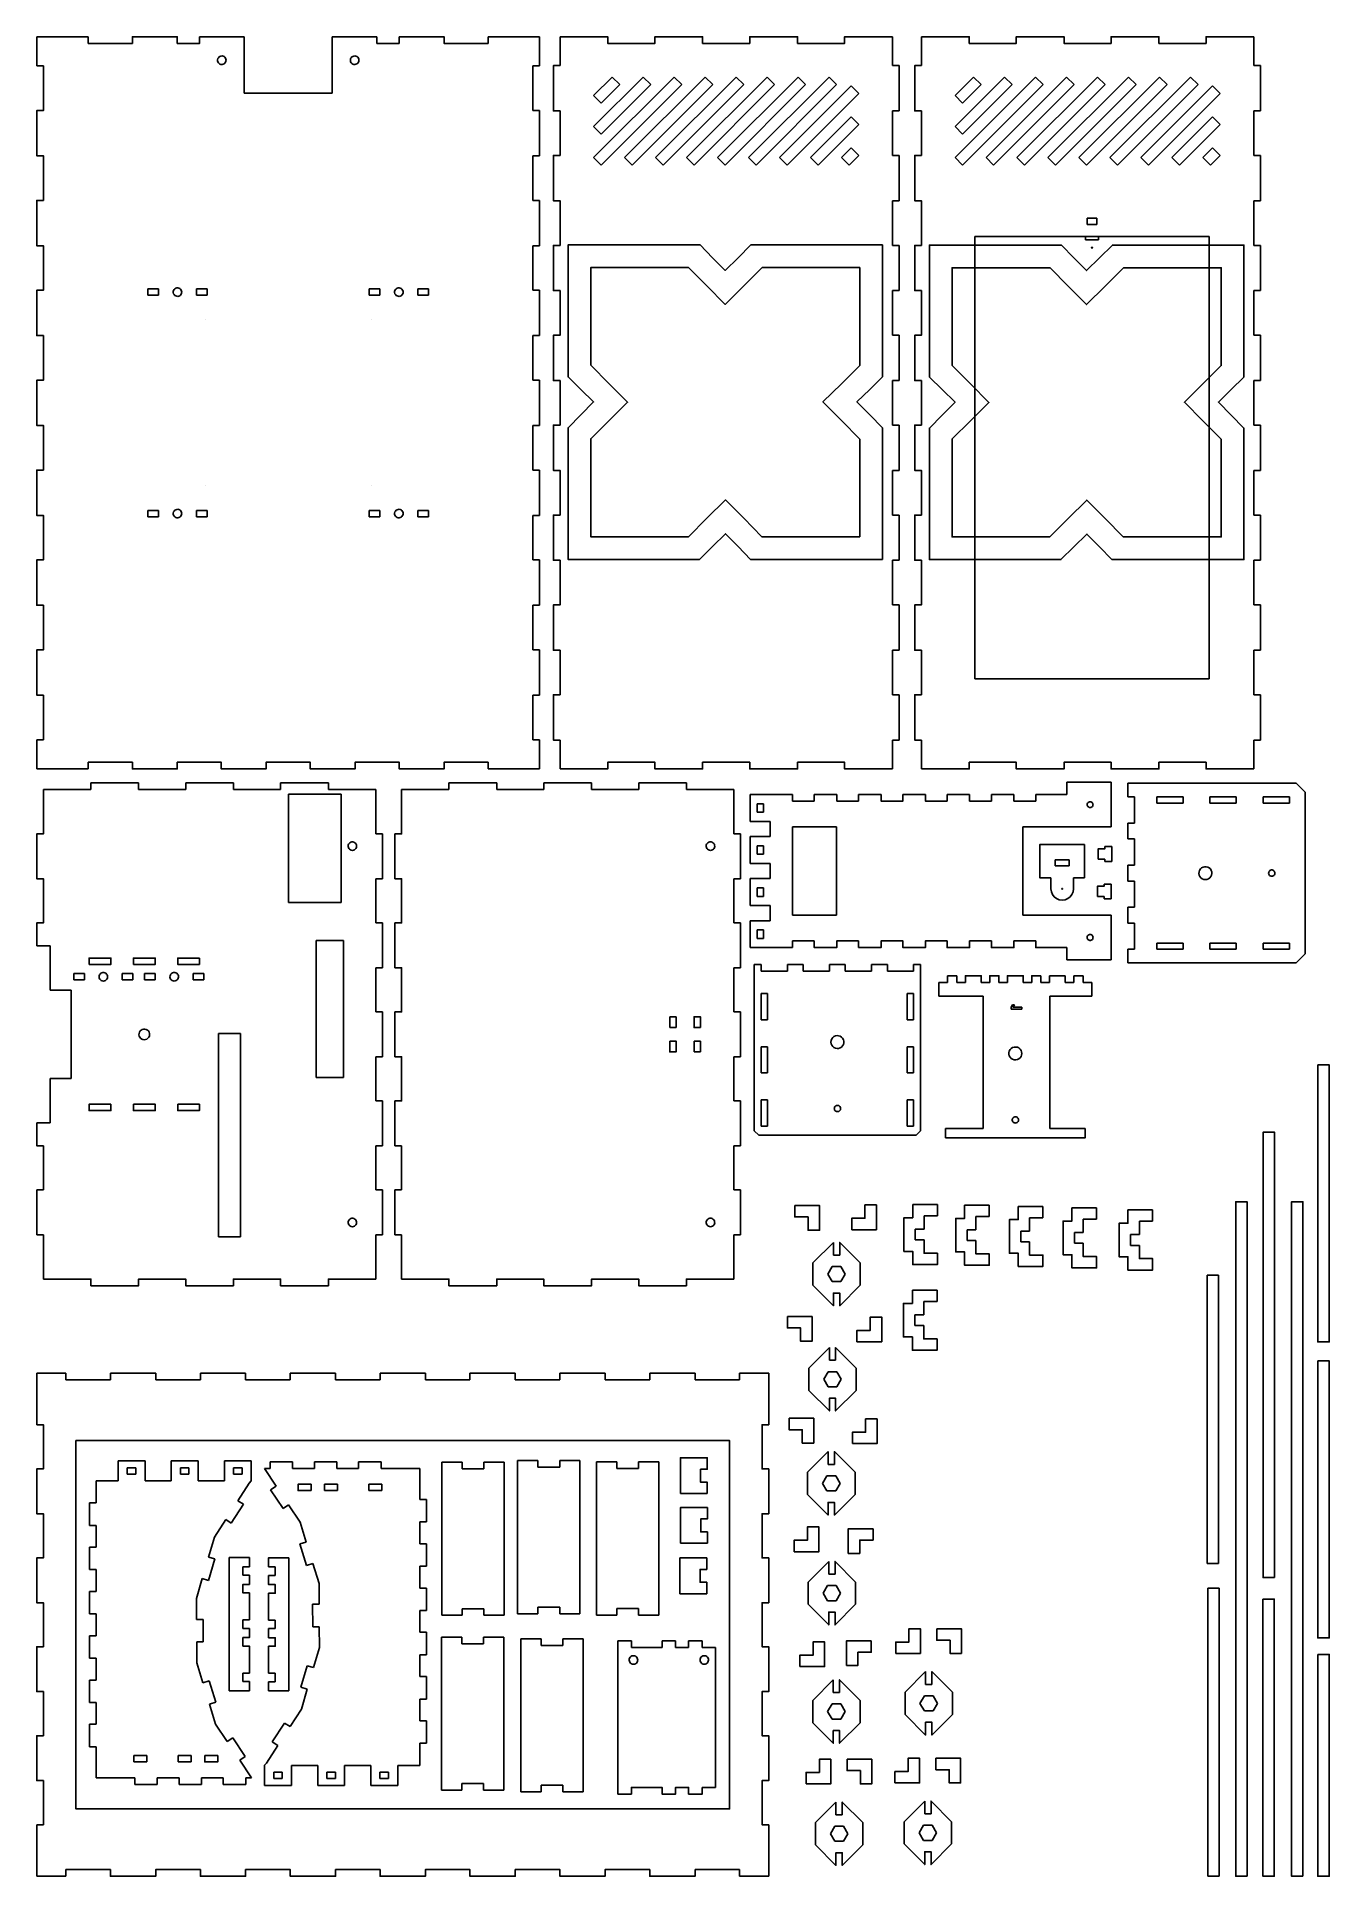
# Model space of a CAD drawing. Extents: x 5 to 589, y 5 to 836.
import ezdxf

# ---------------------------------------------------------------- set-up
doc = ezdxf.new("R2010")
doc.units = 0
doc.layers.add('Layer_1', color=7, linetype='CONTINUOUS')

msp = doc.modelspace()

# ---------------------------------------------------------------- linework, layer by layer
at = {"layer": 'Layer_1', "color": 7}
for points in [[(5.055432, 835.90211), (28.295422, 835.90211)], [(5.055432, 822.75211), (5.055432, 835.90211)], [(78.575442, 835.90211), (78.575442, 832.90211), (68.475422, 832.90211), (68.475422, 835.90211), (48.235432, 835.90211), (48.235432, 832.90211), (28.295422, 832.90211), (28.295422, 835.90211)], [(78.575442, 835.90211), (98.705442, 835.90211)], [(98.705442, 835.90211), (98.705442, 810.40211)], [(138.55542, 835.90211), (158.67542, 835.90211)], [(138.55542, 810.40211), (138.55542, 835.90211)], [(158.67542, 835.90211), (158.67542, 832.89211)], [(158.67542, 832.89211), (168.77541, 832.89211)], [(208.95544, 835.90211), (208.95544, 832.89211), (189.01543, 832.89211), (189.01543, 835.90211), (168.77541, 835.90211)], [(168.77541, 832.89211), (168.77541, 835.90211)], [(208.95544, 835.90211), (232.20543, 835.90211)], [(232.20543, 835.90211), (232.20543, 822.74211)], [(391.56941, 835.90205), (369.99141, 835.90205), (369.99141, 832.90205), (348.71239, 832.90205), (348.71239, 835.90205), (327.13441, 835.90205), (327.13441, 832.90205), (305.8554, 832.90205), (305.8554, 835.90205), (284.27741, 835.90205), (284.27741, 832.90205), (262.9984, 832.90205), (262.9984, 835.90205), (241.41941, 835.90205)], [(241.41941, 822.90204), (241.41941, 835.90205)], [(391.56941, 835.90205), (391.56941, 822.90204)], [(554.82647, 835.90206), (533.24746, 835.90206), (533.24746, 832.90205), (511.96848, 832.90205), (511.96848, 835.90206), (490.39046, 835.90206), (490.39046, 832.90205), (469.11145, 832.90205), (469.11145, 835.90206), (447.53346, 835.90206), (447.53346, 832.90205), (426.25446, 832.90205), (426.25446, 835.90206), (404.67647, 835.90206)], [(404.67647, 822.90203), (404.67647, 835.90206)], [(554.82647, 835.90206), (554.82647, 822.90203)], [(5.055432, 822.75211), (8.055432, 822.75211), (8.055432, 802.60211), (5.055432, 802.60211), (5.055432, 782.15211), (8.055432, 782.15211), (8.055432, 762.00211), (5.055432, 762.00211), (5.055432, 741.55212), (8.055432, 741.55212), (8.055432, 721.40211), (5.055432, 721.40211), (5.055432, 700.95213), (8.055432, 700.95213), (8.055432, 680.80212), (5.055432, 680.80212), (5.055432, 660.35213), (8.055432, 660.35213), (8.055432, 640.20212), (5.055432, 640.20212), (5.055432, 619.75211), (8.055432, 619.75211), (8.055432, 599.60212), (5.055432, 599.60212), (5.055432, 579.15192), (8.055432, 579.15192), (8.055432, 559.00192), (5.055432, 559.00192), (5.055432, 538.5519), (8.055432, 538.5519)], [(86.840442, 826.03511), (86.720422, 825.56811)], [(86.720422, 825.56811), (86.720422, 825.08611)], [(86.720422, 825.08611), (86.840442, 824.61811)], [(87.073432, 826.45811), (86.840442, 826.03511)], [(86.840442, 824.61811), (87.073432, 824.19511)], [(87.403422, 826.81011), (87.073432, 826.45811)], [(87.073432, 824.19511), (87.403422, 823.84411)], [(87.811432, 827.06911), (87.403422, 826.81011)], [(87.403422, 823.84411), (87.811432, 823.58511)], [(88.269432, 827.21811), (87.811432, 827.06911)], [(87.811432, 823.58511), (88.269432, 823.43611)], [(88.751422, 827.24811), (88.269432, 827.21811)], [(88.269432, 823.43611), (88.751422, 823.40611)], [(89.225422, 827.15811), (88.751422, 827.24811)], [(88.751422, 823.40611), (89.225422, 823.49611)], [(89.662432, 826.95211), (89.225422, 827.15811)], [(89.225422, 823.49611), (89.662432, 823.70111)], [(90.033432, 826.64511), (89.662432, 826.95211)], [(89.662432, 823.70111), (90.033432, 824.00911)], [(90.317432, 826.25411), (90.033432, 826.64511)], [(90.033432, 824.00911), (90.317432, 824.39911)], [(90.495422, 825.80611), (90.317432, 826.25411)], [(90.317432, 824.39911), (90.495422, 824.84811)], [(90.495422, 824.84811), (90.555422, 825.32711)], [(90.555432, 825.32711), (90.495432, 825.80611)], [(146.84042, 826.03511), (146.72043, 825.56811)], [(146.72043, 825.56811), (146.72043, 825.08611)], [(146.72043, 825.08611), (146.84042, 824.61811)], [(147.07342, 826.45811), (146.84042, 826.03511)], [(146.84042, 824.61811), (147.07342, 824.19511)], [(147.40343, 826.81011), (147.07342, 826.45811)], [(147.07342, 824.19511), (147.40343, 823.84411)], [(147.81142, 827.06911), (147.40343, 826.81011)], [(147.40343, 823.84411), (147.81142, 823.58511)], [(148.26944, 827.21811), (147.81142, 827.06911)], [(147.81142, 823.58511), (148.26944, 823.43611)], [(148.75143, 827.24811), (148.26944, 827.21811)], [(148.26944, 823.43611), (148.75143, 823.40611)], [(149.22543, 827.15811), (148.75143, 827.24811)], [(148.75143, 823.40611), (149.22543, 823.49611)], [(149.66242, 826.95211), (149.22543, 827.15811)], [(149.22543, 823.49611), (149.66242, 823.70111)], [(150.03341, 826.64511), (149.66242, 826.95211)], [(149.66242, 823.70111), (150.03341, 824.00911)], [(150.31742, 826.25411), (150.03341, 826.64511)], [(150.03341, 824.00911), (150.31742, 824.39911)], [(150.49543, 825.80611), (150.31742, 826.25411)], [(150.31742, 824.39911), (150.49543, 824.84811)], [(150.49543, 824.84811), (150.55543, 825.32711)], [(150.55544, 825.32711), (150.49544, 825.80611)], [(229.19543, 822.74211), (229.19543, 802.59211)], [(229.19543, 822.74211), (232.20543, 822.74211)], [(241.41941, 822.90204), (238.4194, 822.90204), (238.4194, 802.45205), (241.41941, 802.45205), (241.41941, 782.30205), (238.4194, 782.30205), (238.4194, 761.85206), (241.41941, 761.85206), (241.41941, 741.70205), (238.4194, 741.70205), (238.4194, 721.25203), (241.41941, 721.25203), (241.41941, 701.10206), (238.4194, 701.10206), (238.4194, 680.65204), (241.41941, 680.65204), (241.41941, 660.50203), (238.4194, 660.50203), (238.4194, 640.05204), (241.41941, 640.05204), (241.41941, 619.90204), (238.4194, 619.90204), (238.4194, 599.45205), (241.41941, 599.45205), (241.41941, 579.30255), (238.4194, 579.30255), (238.4194, 558.85256), (241.41941, 558.85256), (241.41941, 538.70254), (238.4194, 538.70254), (238.4194, 518.25253), (241.41941, 518.25253)], [(391.56941, 822.90204), (394.56941, 822.90204)], [(394.56941, 822.90204), (394.56941, 802.45205)], [(404.67647, 822.90203), (401.67646, 822.90203), (401.67646, 802.45204), (404.67647, 802.45204), (404.67647, 782.30204), (401.67646, 782.30204), (401.67646, 761.85202), (404.67647, 761.85202), (404.67647, 741.70204), (401.67646, 741.70204), (401.67646, 721.25253), (404.67647, 721.25253), (404.67647, 701.10252), (401.67646, 701.10252), (401.67646, 680.65253), (404.67647, 680.65253), (404.67647, 660.50253), (401.67646, 660.50253), (401.67646, 640.05254), (404.67647, 640.05254), (404.67647, 619.90254), (401.67646, 619.90254), (401.67646, 599.45255), (404.67647, 599.45255), (404.67647, 579.30254), (401.67646, 579.30254), (401.67646, 558.85253), (404.67647, 558.85253), (404.67647, 538.70254), (401.67646, 538.70254), (401.67646, 518.25254), (404.67647, 518.25254)], [(554.82647, 822.90203), (557.82647, 822.90203)], [(557.82647, 822.90203), (557.82647, 802.45204)], [(292.95939, 817.72105), (256.60141, 781.36304)], [(264.95941, 817.72105), (256.60141, 809.36305)], [(278.95942, 817.72105), (256.60141, 795.36304)], [(260.03041, 777.93404), (296.38839, 814.29205)], [(260.03041, 805.93405), (268.38841, 814.29205)], [(260.03041, 791.93404), (282.38842, 814.29205)], [(268.38841, 814.29205), (264.95941, 817.72105)], [(306.9594, 817.72105), (270.60141, 781.36304)], [(274.03041, 777.93404), (310.3884, 814.29205)], [(282.38842, 814.29205), (278.95942, 817.72105)], [(320.9594, 817.72105), (284.60139, 781.36304)], [(288.03039, 777.93404), (324.3884, 814.29205)], [(296.38839, 814.29205), (292.95939, 817.72105)], [(334.9594, 817.72105), (298.60139, 781.36304)], [(302.03039, 777.93404), (338.3884, 814.29205)], [(310.3884, 814.29205), (306.9594, 817.72105)], [(348.95941, 817.72105), (312.6014, 781.36304)], [(316.0304, 777.93404), (352.38841, 814.29205)], [(324.3884, 814.29205), (320.9594, 817.72105)], [(362.95941, 817.72105), (326.6014, 781.36304)], [(330.0304, 777.93404), (366.38842, 814.29205)], [(338.3884, 814.29205), (334.9594, 817.72105)], [(352.38841, 814.29205), (348.95941, 817.72105)], [(366.38842, 814.29205), (362.95941, 817.72105)], [(456.21548, 817.72101), (419.85747, 781.36263)], [(442.21547, 817.72101), (419.85747, 795.36264)], [(428.21547, 817.72101), (419.85747, 809.36261)], [(423.28647, 777.93313), (459.64448, 814.29151)], [(423.28647, 791.93313), (445.64447, 814.29151)], [(423.28647, 805.93314), (431.64447, 814.29151)], [(431.64447, 814.29151), (428.21547, 817.72101)], [(470.21545, 817.72101), (433.85747, 781.36263)], [(437.28647, 777.93313), (473.64445, 814.29151)], [(445.64447, 814.29151), (442.21547, 817.72101)], [(484.21546, 817.72101), (447.85747, 781.36263)], [(451.28647, 777.93313), (487.64446, 814.29151)], [(459.64448, 814.29151), (456.21548, 817.72101)], [(498.21546, 817.72101), (461.85745, 781.36263)], [(465.28645, 777.93313), (501.64446, 814.29151)], [(473.64445, 814.29151), (470.21545, 817.72101)], [(512.21546, 817.72101), (475.85745, 781.36263)], [(479.28645, 777.93313), (515.64446, 814.29151)], [(487.64446, 814.29151), (484.21546, 817.72101)], [(526.21547, 817.72101), (489.85746, 781.36263)], [(493.28646, 777.93313), (529.64447, 814.29151)], [(501.64446, 814.29151), (498.21546, 817.72101)], [(515.64446, 814.29151), (512.21546, 817.72101)], [(529.64447, 814.29151), (526.21547, 817.72101)], [(98.705442, 810.40211), (138.55542, 810.40211)], [(256.60141, 809.36305), (260.03041, 805.93405)], [(372.95941, 813.72105), (340.60141, 781.36304)], [(344.03041, 777.93404), (376.38841, 810.29205)], [(376.38841, 810.29205), (372.95941, 813.72105)], [(419.85747, 809.36261), (423.28647, 805.93314)], [(536.21548, 813.72102), (503.85746, 781.36263)], [(507.28646, 777.93313), (539.64447, 810.29151)], [(539.64447, 810.29151), (536.21548, 813.72102)], [(229.19543, 802.59211), (232.20543, 802.59211)], [(232.20543, 802.59211), (232.20543, 782.14312)], [(372.95941, 799.72105), (354.60141, 781.36304)], [(376.38841, 796.29205), (372.95941, 799.72105)], [(391.56941, 802.45205), (391.56941, 782.30205)], [(394.56941, 802.45205), (391.56941, 802.45205)], [(536.21548, 799.72104), (517.85747, 781.36263)], [(539.64447, 796.29154), (536.21548, 799.72104)], [(554.82647, 802.45204), (554.82647, 782.30204)], [(557.82647, 802.45204), (554.82647, 802.45204)], [(256.60141, 795.36304), (260.03041, 791.93404)], [(358.03041, 777.93404), (376.38841, 796.29205)], [(419.85747, 795.36264), (423.28647, 791.93313)], [(521.28647, 777.93313), (539.64447, 796.29154)], [(229.19543, 782.14312), (229.19543, 761.99412)], [(232.20543, 782.14312), (229.19543, 782.14312)], [(256.60141, 781.36304), (260.03041, 777.93404)], [(270.60141, 781.36304), (274.03041, 777.93404)], [(284.60139, 781.36304), (288.03039, 777.93404)], [(298.60139, 781.36304), (302.03039, 777.93404)], [(312.6014, 781.36304), (316.0304, 777.93404)], [(326.6014, 781.36304), (330.0304, 777.93404)], [(340.60141, 781.36304), (344.03041, 777.93404)], [(354.60141, 781.36304), (358.03041, 777.93404)], [(372.95941, 785.72104), (368.60142, 781.36304)], [(368.60142, 781.36304), (372.03041, 777.93404)], [(372.03041, 777.93404), (376.38841, 782.29204)], [(376.38841, 782.29204), (372.95941, 785.72104)], [(391.56941, 782.30205), (394.56941, 782.30205)], [(394.56941, 782.30205), (394.56941, 761.85206)], [(419.85747, 781.36263), (423.28647, 777.93313)], [(433.85747, 781.36263), (437.28647, 777.93313)], [(447.85747, 781.36263), (451.28647, 777.93313)], [(461.85745, 781.36263), (465.28645, 777.93313)], [(475.85745, 781.36263), (479.28645, 777.93313)], [(489.85746, 781.36263), (493.28646, 777.93313)], [(503.85746, 781.36263), (507.28646, 777.93313)], [(517.85747, 781.36263), (521.28647, 777.93313)], [(536.21548, 785.72104), (531.85747, 781.36263)], [(531.85747, 781.36263), (535.28647, 777.93313)], [(535.28647, 777.93313), (539.64447, 782.29153)], [(539.64447, 782.29153), (536.21548, 785.72104)], [(554.82647, 782.30204), (557.82647, 782.30204)], [(557.82647, 782.30204), (557.82647, 761.85202)], [(229.19543, 761.99412), (232.20543, 761.99412)], [(232.20543, 761.99412), (232.20543, 741.54413)], [(391.56941, 761.85206), (391.56941, 741.70205)], [(394.56941, 761.85206), (391.56941, 761.85206)], [(554.82647, 761.85202), (554.82647, 741.70204)], [(557.82647, 761.85202), (554.82647, 761.85202)], [(479.57646, 754.00202), (479.57646, 751.15203)], [(483.92645, 754.00202), (479.57646, 754.00202)], [(479.57646, 751.15203), (483.92645, 751.15203)], [(483.92645, 751.15203), (483.92645, 754.00202)], [(229.19543, 741.54413), (229.19543, 721.39513)], [(232.20543, 741.54413), (229.19543, 741.54413)], [(391.56941, 741.70205), (394.56941, 741.70205)], [(394.56941, 741.70205), (394.56941, 721.25203)], [(428.82647, 745.75202), (428.82647, 545.90253)], [(534.67648, 745.75202), (428.82647, 745.75202)], [(478.79426, 745.74177), (478.79426, 744.24177)], [(478.79426, 744.24177), (484.64425, 744.24177)], [(481.54426, 740.66677), (481.55026, 740.70977)], [(481.55027, 740.62277), (481.54427, 740.66677)], [(481.55027, 740.70977), (481.56617, 740.75077)], [(481.56625, 740.58277), (481.55035, 740.62277)], [(481.56625, 740.75077), (481.59215, 740.78677)], [(481.59225, 740.54677), (481.56635, 740.58277)], [(481.59225, 740.78677), (481.62525, 740.81477)], [(481.62525, 740.51877), (481.59225, 740.54677)], [(481.62525, 740.81477), (481.66525, 740.83277)], [(481.66525, 740.49977), (481.62525, 740.51877)], [(481.66525, 740.83277), (481.70825, 740.84177)], [(481.70825, 740.49177), (481.66525, 740.49977)], [(481.70825, 740.84177), (481.75225, 740.83877)], [(481.75225, 740.49477), (481.70825, 740.49177)], [(481.75225, 740.83877), (481.79425, 740.82477)], [(481.79426, 740.50877), (481.75226, 740.49477)], [(481.83125, 740.53177), (481.79425, 740.50877)], [(481.79426, 740.82477), (481.83126, 740.80177)], [(481.83125, 740.80177), (481.86125, 740.76977)], [(481.86126, 740.56377), (481.83126, 740.53177)], [(481.86126, 740.76977), (481.88216, 740.73077)], [(481.88226, 740.60177), (481.86136, 740.56377)], [(481.88226, 740.73077), (481.89316, 740.68877)], [(481.89324, 740.64477), (481.88244, 740.60177)], [(481.89324, 740.68877), (481.89324, 740.64477)], [(484.64425, 744.24177), (484.64425, 745.74177)], [(534.67648, 545.90253), (534.67648, 745.75202)], [(554.82647, 741.70204), (557.82647, 741.70204)], [(557.82647, 741.70204), (557.82647, 721.25253)], [(55.205432, 722.00211), (55.205432, 719.15212)], [(60.055422, 722.00211), (55.205432, 722.00211)], [(55.205432, 719.15212), (60.055422, 719.15212)], [(60.055422, 719.15212), (60.055422, 722.00211)], [(66.840422, 721.28511), (66.720442, 720.81812)], [(66.720442, 720.81812), (66.720442, 720.33611)], [(66.720442, 720.33611), (66.840422, 719.86811)], [(67.073422, 721.7081), (66.840422, 721.28511)], [(66.840422, 719.86811), (67.073422, 719.44512)], [(67.403432, 722.0601), (67.073422, 721.7081)], [(67.073422, 719.44512), (67.403432, 719.09413)], [(67.811422, 722.31911), (67.403432, 722.0601)], [(67.403432, 719.09413), (67.811422, 718.83512)], [(68.269442, 722.46812), (67.811422, 722.31911)], [(67.811422, 718.83512), (68.269442, 718.68611)], [(68.751432, 722.49812), (68.269442, 722.46812)], [(68.269442, 718.68611), (68.751432, 718.65611)], [(69.225432, 722.40811), (68.751432, 722.49811)], [(68.751432, 718.65611), (69.225432, 718.74611)], [(69.662422, 722.20211), (69.225432, 722.40811)], [(69.225432, 718.74612), (69.662422, 718.95112)], [(70.033422, 721.89511), (69.662422, 722.20211)], [(69.662422, 718.95112), (70.033422, 719.25912)], [(70.317422, 721.50411), (70.033422, 721.89511)], [(70.033422, 719.25912), (70.317422, 719.64912)], [(70.495432, 721.05612), (70.317422, 721.50411)], [(70.317422, 719.64912), (70.495432, 720.09811)], [(70.495432, 720.09811), (70.555432, 720.57712)], [(70.555442, 720.57712), (70.495442, 721.05612)], [(77.205422, 722.00211), (77.205422, 719.15212)], [(82.055422, 722.00211), (77.205422, 722.00211)], [(77.205422, 719.15212), (82.055422, 719.15212)], [(82.055422, 719.15212), (82.055422, 722.00211)], [(155.20544, 722.00211), (155.20544, 719.15212)], [(160.05543, 722.00211), (155.20544, 722.00211)], [(155.20544, 719.15212), (160.05543, 719.15212)], [(160.05543, 719.15212), (160.05543, 722.00211)], [(166.84044, 721.28511), (166.72042, 720.81812)], [(166.72042, 720.81812), (166.72042, 720.33611)], [(166.72042, 720.33611), (166.84044, 719.86811)], [(167.07343, 721.7081), (166.84044, 721.28511)], [(166.84044, 719.86811), (167.07343, 719.44512)], [(167.40342, 722.0601), (167.07343, 721.7081)], [(167.07343, 719.44512), (167.40342, 719.09413)], [(167.81143, 722.31911), (167.40342, 722.0601)], [(167.40342, 719.09413), (167.81143, 718.83512)], [(168.26942, 722.46812), (167.81143, 722.31911)], [(167.81143, 718.83512), (168.26942, 718.68611)], [(168.75142, 722.49812), (168.26942, 722.46812)], [(168.26942, 718.68611), (168.75142, 718.65611)], [(169.22542, 722.40811), (168.75142, 722.49811)], [(168.75142, 718.65611), (169.22542, 718.74611)], [(169.66243, 722.20211), (169.22542, 722.40811)], [(169.22542, 718.74612), (169.66243, 718.95112)], [(170.03343, 721.89511), (169.66243, 722.20211)], [(169.66243, 718.95112), (170.03343, 719.25912)], [(170.31743, 721.50411), (170.03343, 721.89511)], [(170.03343, 719.25912), (170.31743, 719.64912)], [(170.49542, 721.05612), (170.31743, 721.50411)], [(170.31743, 719.64912), (170.49542, 720.09811)], [(170.55542, 720.57712), (170.49542, 721.05612)], [(170.49542, 720.09811), (170.55542, 720.57712)], [(177.20544, 722.00211), (177.20544, 719.15212)], [(182.05543, 722.00211), (177.20544, 722.00211)], [(177.20544, 719.15212), (182.05543, 719.15212)], [(182.05543, 719.15212), (182.05543, 722.00211)], [(229.19543, 721.39513), (232.20543, 721.39513)], [(232.20543, 721.39513), (232.20543, 700.94612)], [(391.56941, 721.25203), (391.56941, 701.10206)], [(394.56941, 721.25203), (391.56941, 721.25203)], [(554.82647, 721.25253), (554.82647, 701.10252)], [(557.82647, 721.25253), (554.82647, 721.25253)], [(81.107422, 708.08611), (81.104422, 708.08011)], [(81.105432, 708.08011), (81.105432, 708.07411)], [(81.105432, 708.07413), (81.108432, 708.06813)], [(81.107422, 708.06812), (81.110422, 708.06212)], [(81.110442, 708.09212), (81.107442, 708.08612)], [(81.114432, 708.09611), (81.110432, 708.09211)], [(81.110442, 708.06211), (81.114442, 708.05811)], [(81.114432, 708.05812), (81.120432, 708.05412)], [(81.120442, 708.09913), (81.114442, 708.09613)], [(81.126422, 708.10111), (81.120422, 708.09811)], [(81.120442, 708.05412), (81.126442, 708.05112)], [(81.132422, 708.10212), (81.126422, 708.10212)], [(81.126422, 708.05211), (81.132422, 708.05211)], [(81.132422, 708.05211), (81.138422, 708.05211)], [(81.138432, 708.10111), (81.132432, 708.10111)], [(81.144432, 708.09812), (81.138432, 708.10112)], [(81.138432, 708.05312), (81.144432, 708.05612)], [(81.148432, 708.09413), (81.144432, 708.09813)], [(81.144432, 708.05611), (81.148432, 708.06011)], [(81.152422, 708.08913), (81.148422, 708.09413)], [(81.148432, 708.06013), (81.152432, 708.06513)], [(81.154442, 708.08312), (81.151442, 708.08912)], [(81.152422, 708.06513), (81.155422, 708.07113)], [(81.154442, 708.07111), (81.154442, 708.07711)], [(81.155412, 708.07712), (81.155412, 708.08312)], [(156.10743, 708.08611), (156.10443, 708.08011)], [(156.10542, 708.08011), (156.10542, 708.07411)], [(156.10542, 708.07413), (156.10842, 708.06813)], [(156.11042, 708.09212), (156.10742, 708.08612)], [(156.10743, 708.06812), (156.11043, 708.06212)], [(156.11441, 708.09611), (156.11041, 708.09211)], [(156.11042, 708.06211), (156.11442, 708.05811)], [(156.11441, 708.05812), (156.12041, 708.05412)], [(156.12042, 708.09913), (156.11442, 708.09613)], [(156.12642, 708.10111), (156.12042, 708.09811)], [(156.12042, 708.05412), (156.12642, 708.05112)], [(156.12642, 708.05211), (156.13242, 708.05211)], [(156.13243, 708.10212), (156.12643, 708.10212)], [(156.13243, 708.05211), (156.13843, 708.05211)], [(156.13844, 708.10111), (156.13244, 708.10111)], [(156.14442, 708.09812), (156.13842, 708.10112)], [(156.13844, 708.05312), (156.14444, 708.05612)], [(156.14442, 708.05611), (156.14842, 708.06011)], [(156.14844, 708.09413), (156.14444, 708.09813)], [(156.15243, 708.08913), (156.14843, 708.09413)], [(156.14844, 708.06013), (156.15244, 708.06513)], [(156.15442, 708.08312), (156.15142, 708.08912)], [(156.15243, 708.06513), (156.15543, 708.07113)], [(156.15442, 708.07111), (156.15442, 708.07711)], [(156.15542, 708.07712), (156.15542, 708.08312)], [(229.19543, 700.94612), (229.19543, 680.79611)], [(232.20543, 700.94612), (229.19543, 700.94612)], [(391.56941, 701.10206), (394.56941, 701.10206)], [(394.56941, 701.10206), (394.56941, 680.65204)], [(554.82647, 701.10252), (557.82647, 701.10252)], [(557.82647, 701.10252), (557.82647, 680.65253)], [(229.19543, 680.79611), (232.20543, 680.79611)], [(232.20543, 680.79611), (232.20543, 660.34713)], [(391.56941, 680.65204), (391.56941, 660.50203)], [(394.56941, 680.65204), (391.56941, 680.65204)], [(554.82647, 680.65253), (554.82647, 660.50253)], [(557.82647, 680.65253), (554.82647, 680.65253)], [(229.19543, 660.34713), (229.19543, 640.19812)], [(232.20543, 660.34713), (229.19543, 660.34713)], [(391.56941, 660.50203), (394.56941, 660.50203)], [(394.56941, 660.50203), (394.56941, 640.05204)], [(554.82647, 660.50253), (557.82647, 660.50253)], [(557.82647, 660.50253), (557.82647, 640.05254)], [(229.19543, 640.19812), (232.20543, 640.19812)], [(232.20543, 640.19812), (232.20543, 619.74812)], [(391.56941, 640.05204), (391.56941, 619.90204)], [(394.56941, 640.05204), (391.56941, 640.05204)], [(554.82647, 640.05254), (554.82647, 619.90254)], [(557.82647, 640.05254), (554.82647, 640.05254)], [(81.107422, 633.08612), (81.104422, 633.08012)], [(81.105432, 633.08012), (81.105432, 633.07412)], [(81.105432, 633.07411), (81.108432, 633.06811)], [(81.107422, 633.0681), (81.110422, 633.0621)], [(81.110442, 633.0921), (81.107442, 633.0861)], [(81.114432, 633.0961), (81.110432, 633.0921)], [(81.110442, 633.0621), (81.114442, 633.0581)], [(81.114432, 633.0581), (81.120432, 633.0541)], [(81.120442, 633.09911), (81.114442, 633.09611)], [(81.126422, 633.1011), (81.120422, 633.0981)], [(81.120442, 633.05411), (81.126442, 633.05111)], [(81.132422, 633.1021), (81.126422, 633.1021)], [(81.126422, 633.0521), (81.132422, 633.0521)], [(81.132422, 633.0521), (81.138422, 633.0521)], [(81.138432, 633.1011), (81.132432, 633.1011)], [(81.144432, 633.09811), (81.138432, 633.10111)], [(81.138432, 633.0531), (81.144432, 633.0561)], [(81.148432, 633.09411), (81.144432, 633.09811)], [(81.144432, 633.05612), (81.148432, 633.06012)], [(81.152422, 633.08911), (81.148422, 633.09411)], [(81.148432, 633.06011), (81.152432, 633.06511)], [(81.154442, 633.08311), (81.151442, 633.08911)], [(81.152422, 633.06511), (81.155422, 633.07111)], [(81.154442, 633.07112), (81.154442, 633.07712)], [(81.155412, 633.0771), (81.155412, 633.0831)], [(156.10743, 633.08612), (156.10443, 633.08012)], [(156.10542, 633.08012), (156.10542, 633.07412)], [(156.10542, 633.07411), (156.10842, 633.06811)], [(156.11042, 633.0921), (156.10742, 633.0861)], [(156.10743, 633.0681), (156.11043, 633.0621)], [(156.11441, 633.0961), (156.11041, 633.0921)], [(156.11042, 633.0621), (156.11442, 633.0581)], [(156.11441, 633.0581), (156.12041, 633.0541)], [(156.12042, 633.09911), (156.11442, 633.09611)], [(156.12642, 633.1011), (156.12042, 633.0981)], [(156.12042, 633.05411), (156.12642, 633.05111)], [(156.12642, 633.0521), (156.13242, 633.0521)], [(156.13243, 633.1021), (156.12643, 633.1021)], [(156.13243, 633.0521), (156.13843, 633.0521)], [(156.13844, 633.1011), (156.13244, 633.1011)], [(156.14442, 633.09811), (156.13842, 633.10111)], [(156.13844, 633.0531), (156.14444, 633.0561)], [(156.14442, 633.05612), (156.14842, 633.06012)], [(156.14844, 633.09411), (156.14444, 633.09811)], [(156.15243, 633.08911), (156.14843, 633.09411)], [(156.14844, 633.06011), (156.15244, 633.06511)], [(156.15442, 633.08311), (156.15142, 633.08911)], [(156.15243, 633.06511), (156.15543, 633.07111)], [(156.15442, 633.07112), (156.15442, 633.07712)], [(156.15542, 633.0771), (156.15542, 633.0831)], [(55.205432, 622.00213), (55.205432, 619.15212)], [(60.055422, 622.00213), (55.205432, 622.00213)], [(55.205432, 619.15212), (60.055422, 619.15212)], [(60.055422, 619.15212), (60.055422, 622.00213)], [(66.840422, 621.28511), (66.720442, 620.81812)], [(66.720442, 620.81812), (66.720442, 620.33613)], [(66.720442, 620.33613), (66.840422, 619.86813)], [(67.073422, 621.70812), (66.840422, 621.28511)], [(66.840422, 619.86813), (67.073422, 619.44511)], [(67.403432, 622.06012), (67.073422, 621.70812)], [(67.073422, 619.44511), (67.403432, 619.09412)], [(67.811422, 622.31912), (67.403432, 622.06012)], [(67.403432, 619.09412), (67.811422, 618.83512)], [(68.269442, 622.46811), (67.811422, 622.31912)], [(67.811422, 618.83512), (68.269442, 618.68613)], [(68.751432, 622.49812), (68.269442, 622.46812)], [(68.269442, 618.68613), (68.751432, 618.65613)], [(69.225432, 622.40813), (68.751432, 622.49813)], [(68.751432, 618.65613), (69.225432, 618.74613)], [(69.662422, 622.20213), (69.225432, 622.40813)], [(69.225432, 618.74611), (69.662422, 618.95111)], [(70.033422, 621.89513), (69.662422, 622.20213)], [(69.662422, 618.95111), (70.033422, 619.25911)], [(70.317422, 621.50413), (70.033422, 621.89513)], [(70.033422, 619.25911), (70.317422, 619.64911)], [(70.495432, 621.05611), (70.317422, 621.50413)], [(70.317422, 619.64911), (70.495432, 620.09811)], [(70.495432, 620.09811), (70.555432, 620.57711)], [(70.555442, 620.57711), (70.495442, 621.05611)], [(77.205422, 622.00213), (77.205422, 619.15212)], [(82.055422, 622.00213), (77.205422, 622.00213)], [(77.205422, 619.15212), (82.055422, 619.15212)], [(82.055422, 619.15212), (82.055422, 622.00213)], [(155.20544, 622.00213), (155.20544, 619.15212)], [(160.05543, 622.00213), (155.20544, 622.00213)], [(155.20544, 619.15212), (160.05543, 619.15212)], [(160.05543, 619.15212), (160.05543, 622.00213)], [(166.84044, 621.28511), (166.72042, 620.81812)], [(166.72042, 620.81812), (166.72042, 620.33613)], [(166.72042, 620.33613), (166.84044, 619.86813)], [(167.07343, 621.70812), (166.84044, 621.28511)], [(166.84044, 619.86813), (167.07343, 619.44511)], [(167.40342, 622.06012), (167.07343, 621.70812)], [(167.07343, 619.44511), (167.40342, 619.09412)], [(167.81143, 622.31912), (167.40342, 622.06012)], [(167.40342, 619.09412), (167.81143, 618.83512)], [(168.26942, 622.46811), (167.81143, 622.31912)], [(167.81143, 618.83512), (168.26942, 618.68613)], [(168.75142, 622.49812), (168.26942, 622.46812)], [(168.26942, 618.68613), (168.75142, 618.65613)], [(169.22542, 622.40813), (168.75142, 622.49813)], [(168.75142, 618.65613), (169.22542, 618.74613)], [(169.66243, 622.20213), (169.22542, 622.40813)], [(169.22542, 618.74611), (169.66243, 618.95111)], [(170.03343, 621.89513), (169.66243, 622.20213)], [(169.66243, 618.95111), (170.03343, 619.25911)], [(170.31743, 621.50413), (170.03343, 621.89513)], [(170.03343, 619.25911), (170.31743, 619.64911)], [(170.49542, 621.05611), (170.31743, 621.50413)], [(170.31743, 619.64911), (170.49542, 620.09811)], [(170.55542, 620.57711), (170.49542, 621.05611)], [(170.49542, 620.09811), (170.55542, 620.57711)], [(177.20544, 622.00213), (177.20544, 619.15212)], [(182.05543, 622.00213), (177.20544, 622.00213)], [(177.20544, 619.15212), (182.05543, 619.15212)], [(182.05543, 619.15212), (182.05543, 622.00213)], [(229.19543, 619.74812), (229.19543, 599.59911)], [(232.20543, 619.74812), (229.19543, 619.74812)], [(391.56941, 619.90204), (394.56941, 619.90204)], [(394.56941, 619.90204), (394.56941, 599.45205)], [(554.82647, 619.90254), (557.82647, 619.90254)], [(557.82647, 619.90254), (557.82647, 599.45255)], [(229.19543, 599.59911), (232.20543, 599.59911)], [(232.20543, 599.59911), (232.20543, 579.14991)], [(391.56941, 599.45205), (391.56941, 579.30255)], [(394.56941, 599.45205), (391.56941, 599.45205)], [(554.82647, 599.45255), (554.82647, 579.30254)], [(557.82647, 599.45255), (554.82647, 599.45255)], [(229.19543, 579.14991), (229.19543, 559.00062)], [(232.20543, 579.14991), (229.19543, 579.14991)], [(391.56941, 579.30255), (394.56941, 579.30255)], [(394.56941, 579.30255), (394.56941, 558.85256)], [(554.82647, 579.30254), (557.82647, 579.30254)], [(557.82647, 579.30254), (557.82647, 558.85253)], [(229.19543, 559.00062), (232.20543, 559.00062)], [(232.20543, 559.00062), (232.20543, 538.55121)], [(391.56941, 558.85256), (391.56941, 538.70254)], [(394.56941, 558.85256), (391.56941, 558.85256)], [(554.82647, 558.85253), (554.82647, 538.70254)], [(557.82647, 558.85253), (554.82647, 558.85253)], [(428.82647, 545.90253), (534.67648, 545.90253)], [(8.055432, 518.40192), (8.055432, 538.5519)], [(229.19543, 538.55121), (229.19543, 518.40192)], [(232.20543, 538.55121), (229.19543, 538.55121)], [(391.56941, 538.70254), (394.56941, 538.70254)], [(394.56941, 538.70254), (394.56941, 518.25253)], [(554.82647, 538.70254), (557.82647, 538.70254)], [(557.82647, 538.70254), (557.82647, 518.25254)], [(8.055432, 518.40192), (5.055432, 518.40192)], [(5.055432, 505.25193), (5.055432, 518.40192)], [(229.19543, 518.40192), (232.20543, 518.40192)], [(232.20543, 518.40192), (232.20543, 505.25193)], [(241.41941, 505.25254), (241.41941, 518.25253)], [(391.56941, 518.25253), (391.56941, 505.25254)], [(391.56941, 518.25253), (394.56941, 518.25253)], [(404.67647, 505.25254), (404.67647, 518.25254)], [(554.82647, 518.25254), (554.82647, 505.25254)], [(554.82647, 518.25254), (557.82647, 518.25254)], [(28.296432, 505.25193), (28.296432, 508.25193), (48.237442, 508.25193), (48.237442, 505.25193), (68.478432, 505.25193), (68.478432, 508.25193), (88.419422, 508.25193), (88.419422, 505.25193), (108.66041, 505.25193), (108.66041, 508.25193), (128.60142, 508.25193), (128.60142, 505.25193), (148.84242, 505.25193), (148.84242, 508.25193), (168.78242, 508.25193), (168.78242, 505.25193), (189.02342, 505.25193), (189.02342, 508.25193), (208.96443, 508.25193), (208.96443, 505.25193)], [(241.41941, 505.25254), (262.9984, 505.25254), (262.9984, 508.25255), (284.27741, 508.25255), (284.27741, 505.25254), (305.8554, 505.25254), (305.8554, 508.25255), (327.13441, 508.25255), (327.13441, 505.25254), (348.71239, 505.25254), (348.71239, 508.25255), (369.99141, 508.25255), (369.99141, 505.25254), (391.56941, 505.25254)], [(404.67647, 505.25254), (426.25446, 505.25254), (426.25446, 508.25254), (447.53346, 508.25254), (447.53346, 505.25254), (469.11145, 505.25254), (469.11145, 508.25254), (490.39046, 508.25254), (490.39046, 505.25254), (511.96848, 505.25254), (511.96848, 508.25254), (533.24746, 508.25254), (533.24746, 505.25254), (554.82647, 505.25254)], [(28.296432, 505.25193), (5.055432, 505.25193)], [(29.484032, 498.93818), (29.484032, 495.93821)], [(51.062532, 498.93818), (29.484032, 498.93818)], [(51.062532, 495.93821), (51.062532, 498.93818)], [(72.341532, 498.93818), (72.341532, 495.93821)], [(93.919522, 498.93818), (72.341532, 498.93818)], [(93.919522, 495.93821), (93.919522, 498.93818)], [(115.19852, 498.93818), (115.19852, 495.93821)], [(136.77652, 498.93818), (115.19852, 498.93818)], [(136.77652, 495.93821), (136.77652, 498.93818)], [(191.24668, 498.93762), (191.24668, 495.93761)], [(212.82528, 498.93762), (191.24668, 498.93762)], [(232.20543, 505.25193), (208.96443, 505.25193)], [(212.82528, 495.93761), (212.82528, 498.93762)], [(234.10388, 498.93762), (234.10388, 495.93761)], [(255.68288, 498.93762), (234.10388, 498.93762)], [(255.68288, 495.93761), (255.68288, 498.93762)], [(276.96087, 498.93762), (276.96087, 495.93761)], [(298.53987, 498.93762), (276.96087, 498.93762)], [(298.53987, 495.93761), (298.53987, 498.93762)], [(470.30741, 499.18319), (470.30741, 493.68319)], [(490.45742, 499.18319), (470.30741, 499.18319)], [(490.45742, 479.03321), (490.45742, 499.18319)], [(497.88782, 498.75871), (497.88782, 492.60871)], [(573.99381, 498.75871), (497.88782, 498.75871)], [(573.99381, 498.75871), (578.03781, 494.71469)], [(5.055432, 425.26539), (5.055432, 435.6654), (8.055432, 435.6654), (8.055432, 455.60639), (5.055432, 455.60639), (5.055432, 475.84731), (8.055432, 475.84731), (8.055432, 495.93821)], [(29.484032, 495.93821), (8.055432, 495.93821)], [(72.341532, 495.93821), (51.062532, 495.93821)], [(115.19852, 495.93821), (93.919522, 495.93821)], [(118.70552, 493.7882), (142.55552, 493.7882)], [(118.70552, 444.9382), (118.70552, 493.7882)], [(158.20552, 495.93821), (136.77652, 495.93821)], [(142.55552, 493.7882), (142.55552, 444.9382)], [(158.20552, 475.84731), (158.20552, 495.93821)], [(169.81818, 335.060618), (166.81818, 335.060618), (166.81818, 355.301608), (169.81818, 355.301608), (169.81818, 375.242618), (166.81818, 375.242618), (166.81818, 395.483618), (169.81818, 395.483618), (169.81818, 415.42462), (166.81818, 415.42462), (166.81818, 435.66562), (169.81818, 435.66562), (169.81818, 455.6066), (166.81818, 455.6066), (166.81818, 475.84763), (169.81818, 475.84763), (169.81818, 495.93761)], [(191.24668, 495.93761), (169.81818, 495.93761)], [(234.10388, 495.93761), (212.82528, 495.93761)], [(276.96087, 495.93761), (255.68288, 495.93761)], [(319.96787, 495.93761), (298.53987, 495.93761)], [(319.96787, 475.84763), (319.96787, 495.93761)], [(327.30739, 493.68319), (327.30739, 481.53321)], [(346.45741, 493.68319), (327.30739, 493.68319)], [(346.45741, 493.68319), (346.45741, 490.68321)], [(356.30739, 490.68321), (346.45741, 490.68321)], [(356.30739, 493.68319), (356.30739, 490.68321)], [(366.45742, 493.68319), (356.30739, 493.68319)], [(366.45742, 493.68319), (366.45742, 490.68321)], [(376.30741, 490.68321), (366.45742, 490.68321)], [(376.30741, 493.68319), (376.30741, 490.68321)], [(386.45741, 493.68319), (376.30741, 493.68319)], [(386.45741, 493.68319), (386.45741, 490.68321), (396.30742, 490.68321), (396.30742, 493.68319)], [(406.45742, 493.68319), (396.30742, 493.68319)], [(406.45742, 493.68319), (406.45742, 490.68321), (416.30741, 490.68321), (416.30741, 493.68319)], [(426.45741, 493.68319), (416.30741, 493.68319)], [(426.45741, 493.68319), (426.45741, 490.68321), (436.30742, 490.68321), (436.30742, 493.68319)], [(446.45742, 493.68319), (436.30742, 493.68319)], [(446.45742, 493.68319), (446.45742, 490.68321), (456.30741, 490.68321)], [(456.30741, 493.68319), (456.30741, 490.68321)], [(470.30741, 493.68319), (456.30741, 493.68319)], [(479.97542, 490.07419), (480.24442, 490.26919)], [(480.24442, 490.26919), (480.55242, 490.39119)], [(480.55242, 490.39119), (480.88241, 490.43319)], [(480.88241, 490.43321), (481.21142, 490.39121)], [(481.21142, 490.39119), (481.5204, 490.26919)], [(481.5204, 490.26919), (481.7894, 490.07419)], [(497.88782, 492.60871), (500.8878, 492.60871)], [(500.8878, 492.60871), (500.8878, 480.75871)], [(511.0378, 492.60871), (522.8878, 492.60871)], [(511.0378, 489.7587), (511.0378, 492.60871)], [(522.8878, 492.60871), (522.8878, 489.7587)], [(535.03781, 492.60871), (546.88781, 492.60871)], [(535.03781, 489.7587), (535.03781, 492.60871)], [(546.88781, 492.60871), (546.88781, 489.7587)], [(559.03782, 492.60871), (570.88782, 492.60871)], [(559.03782, 489.7587), (559.03782, 492.60871)], [(570.88782, 492.60871), (570.88782, 489.7587)], [(578.03781, 421.6527), (578.03781, 494.71469)], [(330.45739, 489.5332), (333.3074, 489.5332)], [(330.45739, 485.6832), (330.45739, 489.5332)], [(333.3074, 485.6832), (330.45739, 485.6832)], [(333.3074, 489.5332), (333.3074, 485.6832)], [(479.55941, 489.1912), (479.62241, 489.51719)], [(479.58042, 488.86021), (479.55952, 489.1912)], [(479.68342, 488.54419), (479.58042, 488.86021)], [(479.62241, 489.51719), (479.76341, 489.81821)], [(479.86141, 488.2632), (479.68342, 488.54419)], [(479.76341, 489.81821), (479.97542, 490.07419)], [(480.10342, 488.03619), (479.86141, 488.2632)], [(480.39441, 487.87619), (480.10342, 488.03619)], [(480.71641, 487.79319), (480.39441, 487.87619)], [(481.04841, 487.79319), (480.71641, 487.79319)], [(481.37041, 487.87619), (481.04841, 487.79319)], [(481.66142, 488.03619), (481.37041, 487.87619)], [(481.90341, 488.2632), (481.66142, 488.03619)], [(481.7894, 490.07419), (482.00141, 489.81821)], [(482.08142, 488.54419), (481.90341, 488.2632)], [(482.00141, 489.81821), (482.14241, 489.51719)], [(482.18342, 488.86021), (482.08142, 488.54419)], [(482.14241, 489.51719), (482.20441, 489.1912)], [(482.2044, 489.1912), (482.1835, 488.86021)], [(522.8878, 489.7587), (511.0378, 489.7587)], [(546.88781, 489.7587), (535.03781, 489.7587)], [(570.88782, 489.7587), (559.03782, 489.7587)], [(161.20552, 475.84731), (158.20552, 475.84731)], [(161.20552, 455.60639), (161.20552, 475.84731)], [(322.96787, 475.84763), (319.96787, 475.84763)], [(322.96787, 455.6066), (322.96787, 475.84763)], [(327.30739, 481.53321), (336.30741, 481.53321)], [(327.30739, 474.6832), (327.30739, 462.53321)], [(336.30741, 474.6832), (327.30739, 474.6832)], [(336.30741, 481.53321), (336.30741, 474.6832)], [(450.45742, 479.03321), (490.45742, 479.03321)], [(450.45742, 439.1832), (450.45742, 479.03321)], [(497.88782, 480.75871), (497.88782, 473.60869)], [(500.8878, 480.75871), (497.88782, 480.75871)], [(497.88782, 473.60869), (500.8878, 473.60869)], [(500.8878, 473.60869), (500.8878, 461.75869)], [(145.73952, 470.72389), (145.70952, 470.2423)], [(145.70952, 470.2423), (145.79952, 469.7683)], [(145.88852, 471.18278), (145.73952, 470.72389)], [(145.79952, 469.7683), (146.00552, 469.33171)], [(146.14752, 471.59019), (145.88852, 471.18278)], [(146.00552, 469.33171), (146.31252, 468.95989)], [(146.49852, 471.9205), (146.14752, 471.59019)], [(146.31252, 468.95989), (146.70352, 468.67631)], [(146.92152, 472.15298), (146.49852, 471.9205)], [(146.70352, 468.67631), (147.15152, 468.49869)], [(147.38952, 472.273), (146.92152, 472.15298)], [(147.15152, 468.49869), (147.63052, 468.43819)], [(147.87152, 472.273), (147.38952, 472.273)], [(147.63052, 468.43821), (148.10952, 468.49871)], [(148.33952, 472.15298), (147.87152, 472.273)], [(148.10952, 468.49869), (148.55752, 468.67631)], [(148.76152, 471.9205), (148.33952, 472.15298)], [(148.55752, 468.67631), (148.94852, 468.95989)], [(149.11352, 471.59019), (148.76152, 471.9205)], [(148.94852, 468.95989), (149.25552, 469.33171)], [(149.37252, 471.18278), (149.11352, 471.59019)], [(149.25552, 469.33171), (149.46152, 469.7683)], [(149.52152, 470.72389), (149.37252, 471.18278)], [(149.46152, 469.7683), (149.55152, 470.2423)], [(149.55152, 470.2423), (149.52152, 470.72389)], [(307.47187, 470.24261), (307.50187, 470.72363)], [(307.56187, 469.76861), (307.47187, 470.24261)], [(307.50187, 470.72363), (307.65087, 471.18263)], [(307.76787, 469.33163), (307.56187, 469.76861)], [(307.65087, 471.18263), (307.90987, 471.58961)], [(308.07587, 468.95962), (307.76787, 469.33163)], [(307.90987, 471.58961), (308.26187, 471.9206)], [(308.46587, 468.67662), (308.07587, 468.95962)], [(308.26187, 471.9206), (308.68487, 472.15261)], [(308.91487, 468.49861), (308.46587, 468.67662)], [(308.68487, 472.15261), (309.15187, 472.2726)], [(309.39287, 468.43763), (308.91487, 468.49863)], [(309.15187, 472.2726), (309.63487, 472.2726)], [(309.87187, 468.49861), (309.39287, 468.43761)], [(309.63487, 472.2726), (310.10187, 472.15261)], [(310.32087, 468.67662), (309.87187, 468.49861)], [(310.10187, 472.15261), (310.52487, 471.9206)], [(310.71087, 468.95962), (310.32087, 468.67662)], [(310.52487, 471.9206), (310.87687, 471.58961)], [(311.01887, 469.33163), (310.71087, 468.95962)], [(310.87687, 471.58961), (311.13487, 471.18263)], [(311.22387, 469.76861), (311.01887, 469.33163)], [(311.13487, 471.18263), (311.28387, 470.72363)], [(311.31387, 470.24261), (311.22387, 469.76861)], [(311.28387, 470.72363), (311.31387, 470.24261)], [(330.45739, 470.53321), (333.3074, 470.53321)], [(330.45739, 466.6832), (330.45739, 470.53321)], [(333.3074, 466.6832), (330.45739, 466.6832)], [(333.3074, 470.53321), (333.3074, 466.6832)], [(463.20378, 455.99628), (458.20378, 455.99628), (458.20378, 471.14627), (478.35379, 471.14627)], [(478.35379, 455.99628), (478.35379, 471.14627)], [(487.47709, 470.13019), (487.47709, 469.1302), (484.47709, 469.1302), (484.47709, 464.4802)], [(487.47709, 470.13019), (490.62709, 470.13019)], [(490.62709, 470.13019), (490.62709, 463.4802)], [(327.30739, 462.53321), (336.30741, 462.53321)], [(336.30741, 462.53321), (336.30741, 455.6832)], [(465.10378, 464.24628), (471.45379, 464.24628)], [(465.10378, 461.39627), (465.10378, 464.24628)], [(471.45379, 461.39627), (465.10378, 461.39627)], [(471.45379, 464.24628), (471.45379, 461.39627)], [(487.47709, 464.4802), (484.47709, 464.4802)], [(487.47709, 463.4802), (487.47709, 464.4802)], [(490.62709, 463.4802), (487.47709, 463.4802)], [(497.88782, 461.75869), (497.88782, 454.60869)], [(500.8878, 461.75869), (497.88782, 461.75869)], [(530.08981, 458.7317), (530.04281, 458.00071)], [(530.04282, 458.00071), (530.1808, 457.27969)], [(530.31582, 459.42969), (530.08981, 458.7317)], [(530.1808, 457.27969), (530.49282, 456.6167)], [(530.7088, 460.04869), (530.31582, 459.42969)], [(531.24281, 460.55071), (530.7088, 460.04869)], [(531.8858, 460.90369), (531.24281, 460.55071)], [(532.59581, 461.08569), (531.8858, 460.90369)], [(533.32881, 461.08569), (532.59581, 461.08569)], [(534.03882, 460.90369), (533.32881, 461.08569)], [(534.68181, 460.55071), (534.03882, 460.90369)], [(535.21582, 460.04869), (534.68181, 460.55071)], [(535.60881, 459.42969), (535.21582, 460.04869)], [(535.4318, 456.6167), (535.7448, 457.27969)], [(535.83582, 458.7317), (535.60881, 459.42969)], [(535.7448, 457.27969), (535.8818, 458.00071)], [(535.8818, 458.00071), (535.8358, 458.7317)], [(561.5408, 458.09469), (561.6068, 457.74369)], [(561.56282, 458.45071), (561.54082, 458.09469)], [(561.6728, 458.7907), (561.56282, 458.45071)], [(561.60682, 457.74369), (561.7598, 457.42069)], [(561.86481, 459.09269), (561.6728, 458.7907)], [(561.7598, 457.42069), (561.98681, 457.1457)], [(562.12482, 459.33669), (561.86481, 459.09269)], [(561.98681, 457.1457), (562.27582, 456.93571)], [(562.43782, 459.5087), (562.12482, 459.33669)], [(562.27582, 456.93571), (562.60781, 456.8037)], [(562.78382, 459.5977), (562.43782, 459.5087)], [(563.14082, 459.5977), (562.78382, 459.5977)], [(563.48681, 459.5087), (563.14082, 459.5977)], [(563.31682, 456.8037), (563.64882, 456.93571)], [(563.79982, 459.33669), (563.48681, 459.5087)], [(563.64882, 456.93571), (563.93782, 457.1457)], [(564.0608, 459.09269), (563.79982, 459.33669)], [(563.93782, 457.1457), (564.16581, 457.42069)], [(564.2518, 458.7907), (564.0608, 459.09269)], [(564.16581, 457.42069), (564.31782, 457.74369)], [(564.36182, 458.45071), (564.2518, 458.7907)], [(564.31782, 457.74369), (564.38482, 458.09469)], [(564.38481, 458.09469), (564.36181, 458.45071)], [(158.20552, 455.60639), (161.20552, 455.60639)], [(158.20552, 435.6654), (158.20552, 455.60639)], [(319.96787, 455.6066), (322.96787, 455.6066)], [(319.96787, 435.66562), (319.96787, 455.6066)], [(327.30739, 455.6832), (327.30739, 443.53319)], [(336.30741, 455.6832), (327.30739, 455.6832)], [(330.45739, 451.53319), (333.3074, 451.53319)], [(330.45739, 447.68321), (330.45739, 451.53319)], [(333.3074, 451.53319), (333.3074, 447.68321)], [(463.20378, 455.99628), (463.20378, 451.07127)], [(463.20378, 451.07127), (463.37678, 449.75778)], [(463.37678, 449.75778), (463.88378, 448.53379)], [(468.10378, 451.07127), (468.10378, 451.02777)], [(468.12478, 451.15568), (468.10878, 451.11488)], [(468.10878, 451.11488), (468.10878, 451.07128)], [(468.10878, 451.02778), (468.12478, 450.98698)], [(468.15078, 451.19108), (468.12478, 451.15568)], [(468.12478, 450.98698), (468.15078, 450.95158)], [(468.18478, 451.21907), (468.15078, 451.19107)], [(468.15078, 450.95158), (468.18478, 450.92358)], [(468.22478, 451.23778), (468.18478, 451.21898)], [(468.18478, 450.92356), (468.22478, 450.90476)], [(468.26778, 451.24598), (468.22478, 451.23798)], [(468.22478, 450.90488), (468.26778, 450.89688)], [(468.31078, 451.24317), (468.26778, 451.24617)], [(468.26778, 450.89667), (468.31078, 450.89967)], [(468.35278, 451.22968), (468.31078, 451.24318)], [(468.31078, 450.89937), (468.35278, 450.91287)], [(468.38978, 451.20616), (468.35278, 451.22976)], [(468.35278, 450.91297), (468.38978, 450.93657)], [(468.41978, 451.17417), (468.38978, 451.20617)], [(468.38978, 450.93647), (468.41978, 450.96847)], [(468.44078, 451.13578), (468.41978, 451.17418)], [(468.41978, 450.96846), (468.44078, 451.00686)], [(468.45178, 451.09326), (468.44078, 451.13576)], [(468.44078, 451.00687), (468.45178, 451.04937)], [(468.45178, 451.04937), (468.45178, 451.09327)], [(472.67379, 448.53379), (473.18079, 449.75778)], [(473.18079, 449.75778), (473.35379, 451.07127)], [(473.35379, 455.99628), (478.35379, 455.99628)], [(473.35379, 455.99628), (473.35379, 451.07127)], [(487.21216, 453.21596), (487.21216, 452.21597), (484.21216, 452.21597), (484.21216, 447.56597)], [(487.21216, 453.21596), (490.36216, 453.21596)], [(490.36216, 453.21596), (490.36216, 446.56597)], [(497.88782, 454.60869), (500.8878, 454.60869)], [(500.8878, 454.60869), (500.8878, 442.7587)], [(530.49282, 456.6167), (530.95981, 456.05171)], [(530.95981, 456.05171), (531.5538, 455.6207)], [(531.5538, 455.6207), (532.23481, 455.35069)], [(532.23481, 455.35069), (532.96281, 455.25869)], [(532.96281, 455.2587), (533.68981, 455.3507)], [(533.68981, 455.35069), (534.3718, 455.6207)], [(534.3718, 455.6207), (534.96481, 456.05171)], [(534.96481, 456.05171), (535.4318, 456.6167)], [(562.60781, 456.8037), (562.96281, 456.7587)], [(562.96281, 456.7587), (563.31682, 456.8037)], [(142.55552, 444.9382), (118.70552, 444.9382)], [(327.30739, 443.53319), (336.30741, 443.53319)], [(333.3074, 447.68321), (330.45739, 447.68321)], [(336.30741, 443.53319), (336.30741, 436.68321)], [(463.88378, 448.53379), (464.68978, 447.48278)], [(464.68978, 447.48278), (465.74078, 446.67628)], [(465.74078, 446.67628), (466.96478, 446.16929)], [(466.96478, 446.16929), (468.27878, 445.99627)], [(468.27878, 445.99627), (469.59179, 446.16929)], [(469.59179, 446.16929), (470.81579, 446.67628)], [(470.81579, 446.67628), (471.86679, 447.48278)], [(471.86679, 447.48278), (472.67379, 448.53379)], [(487.21216, 447.56597), (484.21216, 447.56597)], [(487.21216, 446.56597), (487.21216, 447.56597)], [(490.36216, 446.56597), (487.21216, 446.56597)], [(497.88782, 442.7587), (497.88782, 435.6087)], [(500.8878, 442.7587), (497.88782, 442.7587)], [(161.20552, 435.6654), (158.20552, 435.6654)], [(161.20552, 415.42448), (161.20552, 435.6654)], [(322.96787, 435.66562), (319.96787, 435.66562)], [(322.96787, 415.42462), (322.96787, 435.66562)], [(327.30739, 436.68321), (327.30739, 424.5332)], [(336.30741, 436.68321), (327.30739, 436.68321)], [(330.45739, 432.53319), (333.3074, 432.53319)], [(330.45739, 428.68319), (330.45739, 432.53319)], [(333.3074, 432.53319), (333.3074, 428.68319)], [(450.45742, 439.1832), (490.45742, 439.1832)], [(490.45742, 439.1832), (490.45742, 419.0332)], [(497.88782, 435.6087), (500.8878, 435.6087)], [(500.8878, 435.6087), (500.8878, 423.7587)], [(5.055432, 425.26539), (11.055432, 425.26539)], [(11.055432, 425.26539), (11.055432, 405.2656)], [(131.20552, 427.7882), (143.55552, 427.7882)], [(131.20552, 365.938596), (131.20552, 427.7882)], [(143.55552, 427.7882), (143.55552, 365.938596)], [(327.30739, 424.5332), (346.45741, 424.5332)], [(333.3074, 428.68319), (330.45739, 428.68319)], [(346.45741, 427.5332), (356.30739, 427.5332)], [(346.45741, 424.5332), (346.45741, 427.5332)], [(376.30741, 427.5332), (366.45742, 427.5332), (366.45742, 424.5332), (356.30739, 424.5332), (356.30739, 427.5332)], [(470.30741, 424.5332), (456.30741, 424.5332), (456.30741, 427.5332), (446.45742, 427.5332), (446.45742, 424.5332), (436.30742, 424.5332), (436.30742, 427.5332), (426.45741, 427.5332), (426.45741, 424.5332), (416.30741, 424.5332), (416.30741, 427.5332), (406.45742, 427.5332), (406.45742, 424.5332), (396.30742, 424.5332), (396.30742, 427.5332), (386.45741, 427.5332), (386.45741, 424.5332), (376.30741, 424.5332)], [(376.30741, 427.5332), (376.30741, 424.5332)], [(470.30741, 419.0332), (470.30741, 424.5332)], [(479.55941, 429.19119), (479.62241, 429.51721)], [(479.58042, 428.86019), (479.55952, 429.19119)], [(479.68342, 428.5442), (479.58042, 428.86019)], [(479.62241, 429.51721), (479.76341, 429.8182)], [(479.86141, 428.26319), (479.68342, 428.5442)], [(479.76341, 429.8182), (479.97542, 430.07421)], [(480.10342, 428.0362), (479.86141, 428.26319)], [(479.97542, 430.07421), (480.24442, 430.26921)], [(480.39441, 427.87621), (480.10342, 428.0362)], [(480.24442, 430.26921), (480.55242, 430.39121)], [(480.71641, 427.79321), (480.39441, 427.87621)], [(480.55242, 430.39121), (480.88241, 430.43321)], [(481.04841, 427.79321), (480.71641, 427.79321)], [(480.88241, 430.4332), (481.21142, 430.3912)], [(481.37041, 427.87621), (481.04841, 427.79321)], [(481.21142, 430.39121), (481.5204, 430.26921)], [(481.66142, 428.0362), (481.37041, 427.87621)], [(481.5204, 430.26921), (481.7894, 430.07421)], [(481.90341, 428.26319), (481.66142, 428.0362)], [(481.7894, 430.07421), (482.00141, 429.8182)], [(482.08142, 428.5442), (481.90341, 428.26319)], [(482.00141, 429.8182), (482.14241, 429.51721)], [(482.18342, 428.86019), (482.08142, 428.5442)], [(482.14241, 429.51721), (482.20441, 429.19119)], [(482.2044, 429.19119), (482.1835, 428.86019)], [(497.88782, 423.7587), (497.88782, 417.6087)], [(500.8878, 423.7587), (497.88782, 423.7587)], [(511.0378, 426.60869), (522.8878, 426.60869)], [(511.0378, 423.7587), (511.0378, 426.60869)], [(522.8878, 423.7587), (511.0378, 423.7587)], [(522.8878, 426.60869), (522.8878, 423.7587)], [(535.03781, 423.7587), (535.03781, 426.60869)], [(535.03781, 426.60869), (546.88781, 426.60869)], [(546.88781, 423.7587), (535.03781, 423.7587)], [(546.88781, 426.60869), (546.88781, 423.7587)], [(559.03782, 426.60869), (570.88782, 426.60869)], [(559.03782, 423.7587), (559.03782, 426.60869)], [(570.88782, 423.7587), (559.03782, 423.7587)], [(570.88782, 426.60869), (570.88782, 423.7587)], [(158.20552, 415.42448), (161.20552, 415.42448)], [(158.20552, 395.483586), (158.20552, 415.42448)], [(319.96787, 415.42462), (322.96787, 415.42462)], [(319.96787, 395.483618), (319.96787, 415.42462)], [(329.15853, 416.9352), (329.15853, 341.829193)], [(332.30853, 416.9352), (329.15853, 416.9352)], [(332.30853, 413.9352), (332.30853, 416.9352)], [(344.15853, 416.9352), (344.15853, 413.9352)], [(351.30852, 416.9352), (344.15853, 416.9352)], [(351.30852, 413.9352), (351.30852, 416.9352)], [(363.15852, 416.9352), (363.15852, 413.9352)], [(370.30852, 416.9352), (363.15852, 416.9352)], [(370.30852, 413.9352), (370.30852, 416.9352)], [(382.15852, 416.9352), (382.15852, 413.9352)], [(389.30854, 416.9352), (382.15852, 416.9352)], [(389.30854, 413.9352), (389.30854, 416.9352)], [(401.15854, 416.9352), (401.15854, 413.9352)], [(404.30853, 416.9352), (401.15854, 416.9352)], [(404.30853, 341.829193), (404.30853, 416.9352)], [(470.30741, 419.0332), (490.45742, 419.0332)], [(497.88782, 417.6087), (573.99381, 417.6087)], [(578.03781, 421.6527), (573.99381, 417.6087)], [(21.755432, 412.78817), (26.605432, 412.78817)], [(21.755432, 409.93859), (21.755432, 412.78817)], [(26.605432, 409.93859), (21.755432, 409.93859)], [(26.605432, 412.78817), (26.605432, 409.93859)], [(33.209232, 411.24258), (33.239232, 411.72389)], [(33.299632, 410.76858), (33.209632, 411.24258)], [(33.239532, 411.72389), (33.388632, 412.18278)], [(33.505132, 410.3316), (33.299632, 410.76858)], [(33.388632, 412.18278), (33.647232, 412.59019)], [(33.812732, 409.95959), (33.505132, 410.3316)], [(33.647232, 412.59019), (33.998932, 412.92049)], [(34.203032, 409.67659), (33.812732, 409.95959)], [(33.998932, 412.92049), (34.421832, 413.15298)], [(34.651732, 409.49858), (34.203032, 409.67659)], [(34.421832, 413.15298), (34.889232, 413.273)], [(35.130432, 409.43858), (34.651732, 409.49858)], [(34.889232, 413.273), (35.371732, 413.273)], [(35.609132, 409.49858), (35.130432, 409.43858)], [(35.371732, 413.273), (35.839132, 413.15298)], [(36.057832, 409.67659), (35.609132, 409.49858)], [(35.839132, 413.15298), (36.261932, 412.92049)], [(36.448232, 409.95959), (36.057832, 409.67659)], [(36.261932, 412.92049), (36.613732, 412.59019)], [(36.755832, 410.3316), (36.448232, 409.95959)], [(36.613732, 412.59019), (36.872232, 412.18278)], [(36.961232, 410.76858), (36.755832, 410.3316)], [(36.872232, 412.18278), (37.021332, 411.72389)], [(37.051632, 411.24258), (36.961632, 410.76858)], [(37.021332, 411.72389), (37.051332, 411.24258)], [(43.655432, 412.78817), (48.505432, 412.78817)], [(43.655432, 409.93859), (43.655432, 412.78817)], [(48.505432, 409.93859), (43.655432, 409.93859)], [(48.505432, 412.78817), (48.505432, 409.93859)], [(53.755532, 412.78817), (58.605532, 412.78817)], [(53.755532, 409.93859), (53.755532, 412.78817)], [(58.605532, 409.93859), (53.755532, 409.93859)], [(58.605532, 412.78817), (58.605532, 409.93859)], [(65.209532, 411.24258), (65.239532, 411.72389)], [(65.299532, 410.76858), (65.209532, 411.24258)], [(65.239532, 411.72389), (65.388532, 412.18278)], [(65.505532, 410.3316), (65.299532, 410.76858)], [(65.388532, 412.18278), (65.647532, 412.59019)], [(65.812532, 409.95959), (65.505532, 410.3316)], [(65.647532, 412.59019), (65.998532, 412.92049)], [(66.203532, 409.67659), (65.812532, 409.95959)], [(65.998532, 412.92049), (66.421532, 413.15298)], [(66.651532, 409.49858), (66.203532, 409.67659)], [(66.421532, 413.15298), (66.889532, 413.273)], [(67.130532, 409.43858), (66.651532, 409.49858)], [(66.889532, 413.273), (67.371532, 413.273)], [(67.609532, 409.49858), (67.130532, 409.43858)], [(67.371532, 413.273), (67.839532, 413.15298)], [(68.057532, 409.67659), (67.609532, 409.49858)], [(67.839532, 413.15298), (68.261532, 412.92049)], [(68.448532, 409.95959), (68.057532, 409.67659)], [(68.261532, 412.92049), (68.613532, 412.59019)], [(68.755532, 410.3316), (68.448532, 409.95959)], [(68.613532, 412.59019), (68.872532, 412.18278)], [(68.961532, 410.76858), (68.755532, 410.3316)], [(68.872532, 412.18278), (69.021532, 411.72389)], [(69.051532, 411.24258), (68.961532, 410.76858)], [(69.021532, 411.72389), (69.051532, 411.24258)], [(75.655532, 412.78817), (80.505532, 412.78817)], [(75.655532, 409.93859), (75.655532, 412.78817)], [(80.505532, 409.93859), (75.655532, 409.93859)], [(80.505532, 412.78817), (80.505532, 409.93859)], [(344.15853, 413.9352), (332.30853, 413.9352)], [(363.15852, 413.9352), (351.30852, 413.9352)], [(382.15852, 413.9352), (370.30852, 413.9352)], [(401.15854, 413.9352), (389.30854, 413.9352)], [(412.53551, 408.79333), (412.53551, 402.64332)], [(416.53551, 408.79333), (412.53551, 408.79333)], [(416.53551, 411.79333), (416.53551, 408.79333)], [(420.68551, 411.79333), (416.53551, 411.79333)], [(420.68551, 408.79333), (420.68551, 411.79333)], [(424.53551, 408.79333), (420.68551, 408.79333)], [(458.68551, 411.79333), (454.53551, 411.79333), (454.53551, 408.79333), (450.68551, 408.79333), (450.68551, 411.79333), (443.53551, 411.79333), (443.53551, 408.79333), (439.68551, 408.79333), (439.68551, 411.79333), (435.53551, 411.79333), (435.53551, 408.79333), (431.68551, 408.79333), (431.68551, 411.79333), (424.53551, 411.79333), (424.53551, 408.79333)], [(458.68551, 408.79333), (458.68551, 411.79333)], [(462.53551, 408.79333), (458.68551, 408.79333)], [(462.53551, 411.79333), (462.53551, 408.79333)], [(469.68551, 411.79333), (462.53551, 411.79333)], [(469.68551, 408.79333), (469.68551, 411.79333)], [(473.53551, 408.79333), (469.68551, 408.79333)], [(473.53551, 411.79333), (473.53551, 408.79333)], [(477.68551, 411.79333), (473.53551, 411.79333)], [(477.68551, 408.79333), (477.68551, 411.79333)], [(481.68551, 408.79333), (477.68551, 408.79333)], [(481.68551, 402.64332), (481.68551, 408.79333)], [(11.055432, 405.2656), (20.555432, 405.2656)], [(20.555432, 405.2656), (20.555432, 365.415596)], [(332.30853, 403.7852), (335.15854, 403.7852)], [(332.30853, 391.935194), (332.30853, 403.7852)], [(335.15854, 403.7852), (335.15854, 391.935194)], [(398.30852, 403.7852), (401.15854, 403.7852)], [(398.30852, 391.935194), (398.30852, 403.7852)], [(401.15854, 403.7852), (401.15854, 391.935194)], [(412.53551, 402.64332), (432.53551, 402.64332)], [(432.53551, 342.793326), (432.53551, 402.64332)], [(462.68551, 402.64332), (462.68551, 342.793326)], [(462.68551, 402.64332), (481.68551, 402.64332)], [(161.20552, 395.483586), (158.20552, 395.483586)], [(161.20552, 375.242586), (161.20552, 395.483586)], [(290.96787, 393.287628), (293.81787, 393.287628)], [(290.96787, 388.437628), (290.96787, 393.287628)], [(293.81787, 393.287628), (293.81787, 388.437628)], [(322.96787, 395.483618), (319.96787, 395.483618)], [(322.96787, 375.242618), (322.96787, 395.483618)], [(335.15854, 391.935194), (332.30853, 391.935194)], [(401.15854, 391.935194), (398.30852, 391.935194)], [(445.18551, 397.69331), (445.89551, 398.64333)], [(445.18551, 396.793306), (445.18551, 397.69331)], [(450.03551, 396.793306), (445.18551, 396.793306)], [(445.89551, 398.64333), (446.71551, 398.64333)], [(446.71551, 398.64333), (445.96551, 397.64331)], [(445.96551, 397.64331), (450.03551, 397.64331)], [(450.03551, 397.64331), (450.03551, 396.793306)], [(51.248532, 385.794596), (51.210532, 385.188596)], [(51.210532, 385.188596), (51.324532, 384.590586)], [(51.436532, 386.372606), (51.248532, 385.794596)], [(51.324532, 384.590586), (51.582532, 384.040596)], [(51.761532, 386.886586), (51.436532, 386.372606)], [(51.582532, 384.040596), (51.970532, 383.572596)], [(52.205532, 387.302586), (51.761532, 386.886586)], [(51.970532, 383.572596), (52.462532, 383.215596)], [(52.737532, 387.595586), (52.205532, 387.302586)], [(52.462532, 383.215596), (53.027532, 382.991596)], [(53.326532, 387.746586), (52.737532, 387.595586)], [(53.027532, 382.991596), (53.630532, 382.915596)], [(53.934532, 387.746586), (53.326532, 387.746586)], [(53.630532, 382.915586), (54.233532, 382.991586)], [(54.523532, 387.595586), (53.934532, 387.746586)], [(54.233532, 382.991596), (54.798532, 383.215596)], [(55.055532, 387.302586), (54.523532, 387.595586)], [(54.798532, 383.215596), (55.290532, 383.572596)], [(55.498532, 386.886586), (55.055532, 387.302586)], [(55.290532, 383.572596), (55.677532, 384.040596)], [(55.824532, 386.372606), (55.498532, 386.886586)], [(55.677532, 384.040596), (55.936532, 384.590586)], [(56.012532, 385.794596), (55.824532, 386.372606)], [(55.936532, 384.590586), (56.050532, 385.188596)], [(56.050532, 385.188596), (56.012532, 385.794596)], [(87.205522, 385.788586), (97.055522, 385.788586)], [(87.205522, 293.938586), (87.205522, 385.788586)], [(97.055522, 385.788586), (97.055522, 293.938586)], [(293.81787, 388.437628), (290.96787, 388.437628)], [(301.96787, 382.287628), (304.81787, 382.287628)], [(301.96787, 377.437598), (301.96787, 382.287628)], [(304.81787, 382.287628), (304.81787, 377.437598)], [(363.90052, 382.587204), (363.80852, 381.860204)], [(364.17053, 383.269194), (363.90052, 382.587204)], [(364.60153, 383.862204), (364.17053, 383.269194)], [(365.16653, 384.329194), (364.60153, 383.862204)], [(365.82952, 384.641184), (365.16653, 384.329194)], [(366.54953, 384.779194), (365.82952, 384.641184)], [(367.28152, 384.733184), (366.54953, 384.779184)], [(367.97852, 384.506194), (367.28152, 384.733184)], [(368.59754, 384.113184), (367.97852, 384.506194)], [(369.09953, 383.579204), (368.59754, 384.113184)], [(369.45254, 382.936184), (369.09953, 383.579204)], [(369.63552, 382.226204), (369.45254, 382.936184)], [(369.63552, 381.493204), (369.63552, 382.226204)], [(158.20552, 375.242586), (161.20552, 375.242586)], [(158.20552, 355.301606), (158.20552, 375.242586)], [(304.81787, 377.437598), (301.96787, 377.437598)], [(319.96787, 375.242618), (322.96787, 375.242618)], [(319.96787, 355.301608), (319.96787, 375.242618)], [(332.30853, 379.785184), (335.15854, 379.785184)], [(332.30853, 367.935183), (332.30853, 379.785184)], [(335.15854, 379.785184), (335.15854, 367.935183)], [(363.80852, 381.860204), (363.90052, 381.132204)], [(363.90052, 381.132204), (364.17053, 380.451194)], [(364.17053, 380.451194), (364.60153, 379.857204)], [(364.60153, 379.857204), (365.16653, 379.390184)], [(365.16653, 379.390184), (365.82952, 379.078194)], [(365.82952, 379.078194), (366.54953, 378.940184)], [(366.54953, 378.940184), (367.28152, 378.986184)], [(367.28152, 378.986194), (367.97852, 379.213184)], [(367.97852, 379.213184), (368.59754, 379.606194)], [(368.59754, 379.606194), (369.09953, 380.140204)], [(369.09953, 380.140204), (369.45254, 380.783194)], [(369.45254, 380.783194), (369.63552, 381.493204)], [(398.30852, 379.785184), (401.15854, 379.785184)], [(398.30852, 367.935183), (398.30852, 379.785184)], [(401.15854, 379.785184), (401.15854, 367.935183)], [(444.21551, 377.085306), (444.39551, 377.795316)], [(444.21551, 376.352306), (444.21551, 377.085306)], [(444.39551, 375.642326), (444.21551, 376.352306)], [(444.39551, 377.795316), (444.74551, 378.438306)], [(444.74551, 374.999306), (444.39551, 375.642326)], [(444.74551, 378.438306), (445.24551, 378.972316)], [(445.24551, 374.465326), (444.74551, 374.999306)], [(445.24551, 378.972316), (445.86551, 379.365306)], [(445.86551, 374.072316), (445.24551, 374.465326)], [(445.86551, 379.365306), (446.56551, 379.592316)], [(446.56551, 373.845306), (445.86551, 374.072316)], [(446.56551, 379.592316), (447.29551, 379.638316)], [(447.29551, 379.638326), (448.01551, 379.500316)], [(448.01551, 373.937326), (447.29551, 373.799316)], [(448.01551, 379.500316), (448.67551, 379.188326)], [(448.67551, 374.249316), (448.01551, 373.937326)], [(448.67551, 379.188326), (449.24551, 378.721306)], [(449.24551, 374.716306), (448.67551, 374.249316)], [(449.24551, 378.721306), (449.67551, 378.128326)], [(449.67551, 375.309316), (449.24551, 374.716306)], [(449.67551, 378.128326), (449.94551, 377.446306)], [(449.94551, 375.991306), (449.67551, 375.309316)], [(449.94551, 377.446306), (450.03551, 376.718306)], [(450.03551, 376.718306), (449.94551, 375.991306)], [(143.55552, 365.938596), (131.20552, 365.938596)], [(335.15854, 367.935183), (332.30853, 367.935183)], [(401.15854, 367.935183), (398.30852, 367.935183)], [(447.29551, 373.799316), (446.56551, 373.845316)], [(11.055432, 365.415596), (11.055432, 345.415576)], [(20.555432, 365.415596), (11.055432, 365.415596)], [(161.20552, 355.301606), (158.20552, 355.301606)], [(161.20552, 335.060586), (161.20552, 355.301606)], [(322.96787, 355.301608), (319.96787, 355.301608)], [(322.96787, 335.060618), (322.96787, 355.301608)], [(332.30853, 355.785203), (335.15854, 355.785203)], [(332.30853, 343.935203), (332.30853, 355.785203)], [(335.15854, 355.785203), (335.15854, 343.935203)], [(365.35353, 352.214193), (365.30853, 351.860183)], [(365.30853, 351.860183), (365.35353, 351.505193)], [(365.48453, 352.546193), (365.35353, 352.214193)], [(365.35353, 351.505193), (365.48453, 351.173193)], [(365.69453, 352.835203), (365.48453, 352.546193)], [(365.48453, 351.173193), (365.69453, 350.884193)], [(365.96954, 353.063193), (365.69453, 352.835203)], [(365.69453, 350.884193), (365.96954, 350.656193)], [(366.29352, 353.215193), (365.96954, 353.063193)], [(365.96954, 350.656193), (366.29352, 350.504193)], [(366.64354, 353.282183), (366.29352, 353.215183)], [(366.29352, 350.504193), (366.64354, 350.437193)], [(367.00054, 353.259193), (366.64354, 353.282193)], [(366.64354, 350.437203), (367.00054, 350.460203)], [(367.34053, 353.149183), (367.00054, 353.259193)], [(367.00054, 350.460193), (367.34053, 350.570183)], [(367.64152, 352.958203), (367.34053, 353.149183)], [(367.34053, 350.570183), (367.64152, 350.762193)], [(367.88652, 352.697193), (367.64152, 352.958203)], [(367.64152, 350.762193), (367.88652, 351.022193)], [(368.05853, 352.384193), (367.88652, 352.697193)], [(367.88652, 351.022193), (368.05853, 351.335193)], [(368.14753, 352.038193), (368.05853, 352.384193)], [(368.05853, 351.335193), (368.14753, 351.681193)], [(368.14753, 351.681193), (368.14753, 352.038193)], [(398.30852, 355.785203), (401.15854, 355.785203)], [(398.30852, 343.935203), (398.30852, 355.785203)], [(401.15854, 355.785203), (401.15854, 343.935203)], [(8.055432, 335.060586), (5.055432, 335.060586), (5.055432, 345.415576)], [(11.055432, 345.415576), (5.055432, 345.415576)], [(331.20252, 339.785183), (329.15853, 341.829193)], [(335.15854, 343.935203), (332.30853, 343.935203)], [(401.15854, 343.935203), (398.30852, 343.935203)], [(404.30853, 341.829193), (402.26452, 339.785183)], [(415.53551, 338.643306), (478.68551, 338.643306), (478.68551, 342.793326)], [(415.53551, 338.643306), (415.53551, 342.793326)], [(432.53551, 342.793326), (415.53551, 342.793326)], [(445.69551, 346.897306), (445.78551, 347.243326)], [(445.69551, 346.540326), (445.69551, 346.897306)], [(445.78551, 346.194306), (445.69551, 346.540326)], [(445.78551, 347.243326), (445.95551, 347.556306)], [(445.95551, 345.881306), (445.78551, 346.194306)], [(445.95551, 347.556306), (446.20551, 347.816306)], [(446.20551, 345.620316), (445.95551, 345.881306)], [(446.20551, 347.816306), (446.50551, 348.008316)], [(446.50551, 345.429316), (446.20551, 345.620316)], [(446.50551, 348.008316), (446.84551, 348.118306)], [(446.84551, 345.319306), (446.50551, 345.429316)], [(446.84551, 348.118306), (447.20551, 348.141306)], [(447.20551, 345.296306), (446.84551, 345.319306)], [(447.20551, 348.141326), (447.55551, 348.074326)], [(447.55551, 345.363306), (447.20551, 345.296306)], [(447.55551, 348.074306), (447.87551, 347.922326)], [(447.87551, 345.515306), (447.55551, 345.363306)], [(447.87551, 347.922326), (448.15551, 347.694306)], [(448.15551, 345.743326), (447.87551, 345.515306)], [(448.15551, 347.694306), (448.36551, 347.405306)], [(448.36551, 346.032306), (448.15551, 345.743326)], [(448.36551, 347.405306), (448.49551, 347.073306)], [(448.49551, 346.364326), (448.36551, 346.032306)], [(448.49551, 347.073306), (448.53551, 346.718316)], [(448.53551, 346.718316), (448.49551, 346.364326)], [(462.68551, 342.793326), (478.68551, 342.793326)], [(8.055432, 315.119596), (8.055432, 335.060586)], [(158.20552, 335.060586), (161.20552, 335.060586)], [(158.20552, 315.119596), (158.20552, 335.060586)], [(169.81818, 315.119626), (169.81818, 335.060618)], [(319.96787, 335.060618), (322.96787, 335.060618)], [(319.96787, 315.119626), (319.96787, 335.060618)], [(331.20252, 339.785183), (402.26452, 339.785183)], [(8.055432, 315.119596), (5.055432, 315.119596)], [(5.055432, 294.878606), (5.055432, 315.119596)], [(161.20552, 315.119596), (158.20552, 315.119596)], [(161.20552, 294.878606), (161.20552, 315.119596)], [(169.81818, 315.119626), (166.81818, 315.119626)], [(166.81818, 294.878606), (166.81818, 315.119626)], [(322.96787, 315.119626), (319.96787, 315.119626)], [(322.96787, 294.878606), (322.96787, 315.119626)], [(400.75902, 308.488197), (400.75902, 302.488197), (396.75902, 302.488197), (396.75902, 287.338197), (400.75902, 287.338197), (400.75902, 281.338197), (411.90902, 281.338197), (411.90902, 286.488197), (405.90902, 286.488197), (405.90902, 292.488197)], [(400.75902, 308.488197), (411.90902, 308.488197)], [(411.90902, 308.488197), (411.90902, 303.338197)], [(424.16136, 308.20789), (424.16136, 302.20789), (420.16136, 302.20789), (420.16136, 287.057891), (424.16136, 287.057891), (424.16136, 281.057891), (435.31136, 281.057891), (435.31136, 286.207891), (429.31136, 286.207891), (429.31136, 292.20789)], [(424.16136, 308.20789), (435.31136, 308.20789)], [(435.31136, 308.20789), (435.31136, 303.05789)], [(448.41098, 307.66901), (448.41098, 301.66901), (444.41098, 301.66901), (444.41098, 286.51901), (448.41098, 286.51901), (448.41098, 280.51901), (459.56099, 280.51901), (459.56099, 285.66901), (453.56099, 285.66901), (453.56099, 291.66901)], [(448.41098, 307.66901), (459.56099, 307.66901)], [(459.56099, 307.66901), (459.56099, 302.51901)], [(145.73952, 300.723596), (145.70952, 300.242576)], [(145.70952, 300.242576), (145.79952, 299.768606)], [(145.88852, 301.182586), (145.73952, 300.723596)], [(145.79952, 299.768606), (146.00552, 299.331596)], [(146.14752, 301.590606), (145.88852, 301.182586)], [(146.00552, 299.331596), (146.31252, 298.959586)], [(146.49852, 301.920596), (146.14752, 301.590606)], [(146.92152, 302.152576), (146.49852, 301.920596)], [(147.38952, 302.272596), (146.92152, 302.152576)], [(147.87152, 302.272596), (147.38952, 302.272596)], [(148.33952, 302.152576), (147.87152, 302.272596)], [(148.76152, 301.920596), (148.33952, 302.152576)], [(149.11352, 301.590606), (148.76152, 301.920596)], [(148.94852, 298.959586), (149.25552, 299.331596)], [(149.37252, 301.182586), (149.11352, 301.590606)], [(149.25552, 299.331596), (149.46152, 299.768606)], [(149.52152, 300.723596), (149.37252, 301.182586)], [(149.46152, 299.768606), (149.55152, 300.242576)], [(149.55152, 300.242576), (149.52152, 300.723596)], [(307.47187, 300.242607), (307.50187, 300.723627)], [(307.56187, 299.768607), (307.47187, 300.242607)], [(307.50187, 300.723627), (307.65087, 301.182627)], [(307.76787, 299.331627), (307.56187, 299.768607)], [(307.65087, 301.182627), (307.90987, 301.589607)], [(308.07587, 298.959617), (307.76787, 299.331627)], [(307.90987, 301.589607), (308.26187, 301.920627)], [(308.26187, 301.920627), (308.68487, 302.152607)], [(308.68487, 302.152607), (309.15187, 302.272627)], [(309.15187, 302.272627), (309.63487, 302.272627)], [(309.63487, 302.272627), (310.10187, 302.152607)], [(310.10187, 302.152607), (310.52487, 301.920627)], [(310.52487, 301.920627), (310.87687, 301.589607)], [(311.01887, 299.331627), (310.71087, 298.959617)], [(310.87687, 301.589607), (311.13487, 301.182627)], [(311.22387, 299.768607), (311.01887, 299.331627)], [(311.13487, 301.182627), (311.28387, 300.723627)], [(311.31387, 300.242607), (311.22387, 299.768607)], [(311.28387, 300.723627), (311.31387, 300.242607)], [(405.90902, 303.338197), (405.90902, 297.338197)], [(411.90902, 303.338197), (405.90902, 303.338197)], [(429.31136, 303.05789), (429.31136, 297.05789)], [(435.31136, 303.05789), (429.31136, 303.05789)], [(453.56099, 302.51901), (453.56099, 296.51901)], [(459.56099, 302.51901), (453.56099, 302.51901)], [(472.66061, 306.99541), (472.66061, 300.99541), (468.66061, 300.99541), (468.66061, 285.84541), (472.66061, 285.84541), (472.66061, 279.84541), (483.81061, 279.84541), (483.81061, 284.99541), (477.81061, 284.99541), (477.81061, 290.99541)], [(472.66061, 306.99541), (483.81061, 306.99541)], [(477.81061, 301.84541), (477.81061, 295.84541)], [(483.81061, 301.84541), (477.81061, 301.84541)], [(483.81061, 306.99541), (483.81061, 301.84541)], [(497.98798, 306.052369), (497.98798, 300.052369), (493.98798, 300.052369), (493.98798, 284.902369), (497.98798, 284.902369), (497.98798, 278.902369), (509.13798, 278.902369), (509.13798, 284.052369), (503.13798, 284.052369), (503.13798, 290.052369)], [(497.98798, 306.052369), (509.13798, 306.052369)], [(503.13798, 300.902369), (503.13798, 294.902369)], [(509.13798, 300.902369), (503.13798, 300.902369)], [(509.13798, 306.052369), (509.13798, 300.902369)], [(8.055432, 294.878606), (5.055432, 294.878606)], [(8.055432, 294.878606), (8.055432, 274.788606)], [(97.055522, 293.938586), (87.205522, 293.938586)], [(146.31252, 298.959586), (146.70352, 298.676586)], [(146.70352, 298.676586), (147.15152, 298.498606)], [(147.15152, 298.498606), (147.63052, 298.438606)], [(147.63052, 298.438596), (148.10952, 298.498596)], [(148.10952, 298.498606), (148.55752, 298.676586)], [(148.55752, 298.676586), (148.94852, 298.959586)], [(158.20552, 294.878606), (161.20552, 294.878606)], [(158.20552, 274.788606), (158.20552, 294.878606)], [(169.81818, 294.878606), (166.81818, 294.878606)], [(169.81818, 294.878606), (169.81818, 274.788026)], [(308.46587, 298.676617), (308.07587, 298.959617)], [(308.91487, 298.498607), (308.46587, 298.676617)], [(309.39287, 298.437627), (308.91487, 298.498627)], [(309.87187, 298.498607), (309.39287, 298.437607)], [(310.32087, 298.676617), (309.87187, 298.498607)], [(310.71087, 298.959617), (310.32087, 298.676617)], [(319.96787, 294.878606), (322.96787, 294.878606)], [(319.96787, 274.788026), (319.96787, 294.878606)], [(364.90591, 291.413873), (355.61591, 282.121863)], [(364.90591, 291.413873), (364.90591, 285.665873)], [(377.05591, 282.121863), (367.75591, 291.413873), (367.75591, 285.665873)], [(401.90902, 297.338197), (401.90902, 292.488197)], [(405.90902, 297.338197), (401.90902, 297.338197)], [(401.90902, 292.488197), (405.90902, 292.488197)], [(425.31136, 297.05789), (425.31136, 292.20789)], [(429.31136, 297.05789), (425.31136, 297.05789)], [(425.31136, 292.20789), (429.31136, 292.20789)], [(449.56098, 296.51901), (449.56098, 291.66901)], [(453.56099, 296.51901), (449.56098, 296.51901)], [(449.56098, 291.66901), (453.56099, 291.66901)], [(473.81061, 295.84541), (473.81061, 290.99541)], [(477.81061, 295.84541), (473.81061, 295.84541)], [(473.81061, 290.99541), (477.81061, 290.99541)], [(499.13798, 294.902369), (499.13798, 290.052369)], [(503.13798, 294.902369), (499.13798, 294.902369)], [(364.90591, 285.665873), (367.75591, 285.665873)], [(499.13798, 290.052369), (503.13798, 290.052369)], [(158.20552, 274.788606), (136.77652, 274.788606), (136.77652, 271.788596), (115.19852, 271.788596), (115.19852, 274.788606), (93.919522, 274.788606), (93.919522, 271.788596), (72.341532, 271.788596), (72.341532, 274.788606), (51.062532, 274.788606), (51.062532, 271.788596), (29.484032, 271.788596), (29.484032, 274.788606), (8.055432, 274.788606)], [(319.96787, 274.788026), (298.53987, 274.788026), (298.53987, 271.788026), (276.96087, 271.788026), (276.96087, 274.788026), (255.68288, 274.788026), (255.68288, 271.788026), (234.10388, 271.788026), (234.10388, 274.788026), (212.82528, 274.788026), (212.82528, 271.788026), (191.24668, 271.788026), (191.24668, 274.788026), (169.81818, 274.788026)], [(355.61591, 282.121863), (355.61591, 272.059863)], [(364.35591, 280.515863), (362.37591, 277.090863)], [(362.37591, 277.090863), (364.35591, 273.665883)], [(368.31591, 280.515863), (364.35591, 280.515863)], [(370.28591, 277.090863), (368.31591, 280.515863)], [(368.31591, 273.665883), (370.28591, 277.090863)], [(377.05591, 282.121863), (377.05591, 272.059863)], [(533.7908, 276.583719), (538.94081, 276.583719)], [(533.7908, 146.43372), (533.7908, 276.583719)], [(538.94081, 276.583719), (538.94081, 146.43372)], [(355.61591, 272.059863), (364.90591, 262.767883), (364.90591, 268.515873), (367.75591, 268.515873), (367.75591, 262.767883), (377.05591, 272.059863)], [(364.35591, 273.665883), (368.31591, 273.665883)], [(400.58535, 269.812658), (400.58535, 263.812658), (396.58535, 263.812658), (396.58535, 248.662658), (400.58535, 248.662658), (400.58535, 242.662658), (411.73535, 242.662658), (411.73535, 247.812658), (405.73535, 247.812658), (405.73535, 253.812658)], [(400.58535, 269.812658), (411.73535, 269.812658)], [(411.73535, 269.812658), (411.73535, 264.662658)], [(401.73535, 258.662658), (401.73535, 253.812658)], [(405.73535, 258.662658), (401.73535, 258.662658)], [(405.73535, 264.662658), (405.73535, 258.662658)], [(411.73535, 264.662658), (405.73535, 264.662658)], [(401.73535, 253.812658), (405.73535, 253.812658)], [(363.08591, 243.888883), (353.79591, 234.596873)], [(363.08591, 243.888883), (363.08591, 238.140863)], [(375.22591, 234.596873), (365.93591, 243.888883), (365.93591, 238.140863)], [(353.79591, 234.596873), (353.79591, 224.534873)], [(362.53591, 232.990883), (360.55591, 229.565873)], [(366.48591, 232.990883), (362.53591, 232.990883)], [(363.08591, 238.140863), (365.93591, 238.140863)], [(368.46591, 229.565873), (366.48591, 232.990883)], [(375.22591, 234.596873), (375.22591, 224.534873)], [(5.055432, 232.276706), (18.205422, 232.276706)], [(5.055432, 209.035706), (5.055432, 232.276706)], [(18.205422, 229.276706), (18.205422, 232.276706)], [(18.205422, 229.276706), (38.355422, 229.276706)], [(38.355422, 232.276706), (58.805422, 232.276706)], [(38.355422, 229.276706), (38.355422, 232.276706)], [(58.805422, 232.276706), (58.805422, 229.276706)], [(58.805422, 229.276706), (78.955422, 229.276706)], [(78.955422, 232.276706), (99.405412, 232.276706)], [(78.955422, 229.276706), (78.955422, 232.276706)], [(99.405412, 232.276706), (99.405412, 229.276706)], [(99.405412, 229.276706), (119.55542, 229.276706)], [(119.55542, 232.276706), (140.00545, 232.276706)], [(119.55542, 229.276706), (119.55542, 232.276706)], [(140.00545, 232.276706), (140.00545, 229.276706)], [(140.00545, 229.276706), (160.15545, 229.276706)], [(160.15545, 232.276706), (180.60545, 232.276706)], [(160.15545, 229.276706), (160.15545, 232.276706)], [(180.60545, 232.276706), (180.60545, 229.276706)], [(180.60545, 229.276706), (200.75545, 229.276706)], [(200.75545, 232.276706), (221.20545, 232.276706)], [(200.75545, 229.276706), (200.75545, 232.276706)], [(221.20545, 232.276706), (221.20545, 229.276706)], [(221.20545, 229.276706), (241.35505, 229.276706)], [(241.35505, 232.276706), (261.80505, 232.276706)], [(241.35505, 229.276706), (241.35505, 232.276706)], [(261.80505, 232.276706), (261.80505, 229.276706)], [(261.80505, 229.276706), (281.95505, 229.276706)], [(281.95505, 232.276706), (302.40505, 232.276706)], [(281.95505, 229.276706), (281.95505, 232.276706)], [(302.40505, 232.276706), (302.40505, 229.276706)], [(302.40505, 229.276706), (322.55505, 229.276706)], [(322.55505, 229.276706), (322.55505, 232.276706)], [(322.55505, 232.276706), (335.70495, 232.276706)], [(335.70495, 232.276706), (335.70495, 209.035706)], [(353.79591, 224.534873), (363.08591, 215.241863), (363.08591, 220.990863), (365.93591, 220.990863), (365.93591, 215.241863), (375.22591, 224.534873)], [(360.55591, 229.565873), (362.53591, 226.140873)], [(362.53591, 226.140873), (366.48591, 226.140873)], [(366.48591, 226.140873), (368.46591, 229.565873)], [(5.055432, 209.035706), (8.055432, 209.035706), (8.055432, 189.09471), (5.055432, 189.09471), (5.055432, 168.85371), (8.055432, 168.85371), (8.055432, 148.91271), (5.055432, 148.91271), (5.055432, 128.67171), (8.055432, 128.67171), (8.055432, 108.73071), (5.055432, 108.73071), (5.055432, 88.48991), (8.055432, 88.48991), (8.055432, 68.54898), (5.055432, 68.54898), (5.055432, 48.30808), (8.055432, 48.30808), (8.055432, 28.36718), (5.055432, 28.36718)], [(335.70495, 28.36718), (332.70495, 28.36718), (332.70495, 48.30808), (335.70495, 48.30808), (335.70495, 68.54898), (332.70495, 68.54898), (332.70495, 88.48991), (335.70495, 88.48991), (335.70495, 108.73071), (332.70495, 108.73071), (332.70495, 128.67171), (335.70495, 128.67171), (335.70495, 148.91271), (332.70495, 148.91271), (332.70495, 168.85371), (335.70495, 168.85371), (335.70495, 189.09471), (332.70495, 189.09471), (332.70495, 209.035706), (335.70495, 209.035706)], [(53.961016, 192.74104), (41.811006, 192.74104)], [(41.811006, 183.74105), (41.811006, 192.74104)], [(53.961016, 183.74105), (53.961016, 192.74104)], [(65.811016, 192.74104), (65.811016, 183.74105)], [(65.811016, 192.74104), (77.961016, 192.74104)], [(77.961016, 183.74105), (77.961016, 192.74104)], [(89.811016, 192.74104), (89.811016, 183.74105)], [(89.811016, 192.74104), (101.96102, 192.74104)], [(101.96102, 183.63705), (101.96102, 192.74104)], [(110.45129, 192.29335), (110.45129, 189.29335)], [(120.60129, 192.29335), (110.45129, 192.29335)], [(120.60129, 189.29335), (120.60129, 192.29335)], [(130.45129, 192.29335), (130.45129, 189.29335)], [(140.60129, 192.29335), (130.45129, 192.29335)], [(140.60129, 189.29335), (140.60129, 192.29335)], [(150.45129, 192.29335), (150.45129, 189.29335)], [(160.60129, 192.29335), (150.45129, 192.29335)], [(160.60129, 189.29335), (160.60129, 192.29335)], [(188.0794, 192.10799), (188.0794, 122.95798)], [(188.0794, 192.10799), (197.2294, 192.10799)], [(197.2294, 189.10799), (197.2294, 192.10799)], [(207.0794, 192.10799), (207.0794, 189.10799)], [(216.2294, 192.10799), (207.0794, 192.10799)], [(216.2294, 122.95798), (216.2294, 192.10799)], [(222.28595, 192.82282), (231.43595, 192.82282)], [(222.28595, 123.6728), (222.28595, 192.82282)], [(231.43595, 192.82282), (231.43595, 189.82282)], [(250.43595, 192.82282), (241.28595, 192.82282)], [(241.28595, 189.82282), (241.28595, 192.82282)], [(250.43595, 192.82282), (250.43595, 123.6728)], [(257.88104, 192.24569), (267.03104, 192.24569)], [(257.88104, 123.09567), (257.88104, 192.24569)], [(267.03104, 192.24569), (267.03104, 189.24569)], [(286.03104, 192.24569), (276.88104, 192.24569)], [(276.88104, 189.24569), (276.88104, 192.24569)], [(286.03104, 192.24569), (286.03104, 123.09567)], [(307.95615, 177.94511), (307.95615, 183.09512), (304.95615, 183.09512), (304.95615, 188.94511), (307.95615, 188.94511), (307.95615, 194.09512), (295.80615, 194.09512), (295.80615, 177.94511)], [(362.55591, 196.87985), (353.25591, 187.58788)], [(362.55591, 196.87985), (362.55591, 191.13187)], [(362.55591, 191.13187), (365.40591, 191.13187)], [(374.69591, 187.58788), (365.40591, 196.87985), (365.40591, 191.13187)], [(31.811006, 183.74105), (31.811006, 173.74105)], [(41.811006, 183.74105), (31.811006, 183.74105)], [(45.961016, 186.74103), (45.961016, 189.59104)], [(45.961016, 189.59104), (49.811016, 189.59104)], [(49.811016, 186.74103), (45.961016, 186.74103)], [(49.811016, 189.59104), (49.811016, 186.74103)], [(53.961016, 183.74105), (65.811016, 183.74105)], [(69.961016, 189.59104), (73.811016, 189.59104)], [(69.961016, 186.74103), (69.961016, 189.59104)], [(73.811016, 186.74103), (69.961016, 186.74103)], [(73.811016, 189.59104), (73.811016, 186.74103)], [(77.961016, 183.74105), (89.811016, 183.74105)], [(93.961016, 189.59104), (97.811017, 189.59104)], [(93.961016, 186.74103), (93.961016, 189.59104)], [(97.811017, 186.74103), (93.961016, 186.74103)], [(101.96102, 183.63705), (101.06202, 182.62803), (95.936016, 174.72503)], [(97.811017, 189.59104), (97.811017, 186.74103)], [(107.88529, 189.29335), (113.19729, 181.33836)], [(110.45129, 189.29335), (107.88529, 189.29335)], [(130.45129, 189.29335), (120.60129, 189.29335)], [(150.45129, 189.29335), (140.60129, 189.29335)], [(178.1013, 189.29335), (160.60129, 189.29335)], [(178.1013, 175.29334), (178.1013, 189.29335)], [(207.0794, 189.10799), (197.2294, 189.10799)], [(231.43595, 189.82282), (241.28595, 189.82282)], [(267.03104, 189.24569), (276.88104, 189.24569)], [(353.25591, 187.58788), (353.25591, 177.52588)], [(361.99591, 185.98189), (360.02591, 182.55688)], [(365.95591, 185.98189), (361.99591, 185.98189)], [(367.93591, 182.55688), (365.95591, 185.98189)], [(374.69591, 187.58788), (374.69591, 177.52588)], [(98.453017, 173.09303), (95.936016, 174.72503)], [(113.19729, 181.33836), (110.70229, 179.67236)], [(110.70229, 179.67236), (116.33829, 171.23135)], [(135.10129, 182.14335), (140.95129, 182.14335)], [(135.10129, 179.29334), (135.10129, 182.14335)], [(140.95129, 179.29334), (135.10129, 179.29334)], [(140.95129, 182.14335), (140.95129, 179.29334)], [(155.10129, 182.14335), (160.95129, 182.14335)], [(155.10129, 179.29334), (155.10129, 182.14335)], [(160.95129, 179.29334), (155.10129, 179.29334)], [(160.95129, 182.14335), (160.95129, 179.29334)], [(181.1013, 175.29334), (178.1013, 175.29334)], [(181.1013, 165.14334), (181.1013, 175.29334)], [(307.95615, 177.94511), (295.80615, 177.94511)], [(353.25591, 177.52588), (362.55591, 168.23287), (362.55591, 173.98187), (365.40591, 173.98187), (365.40591, 168.23287), (374.69591, 177.52588)], [(360.02591, 182.55688), (361.99591, 179.13188)], [(361.99591, 179.13188), (365.95591, 179.13188)], [(365.95591, 179.13188), (367.93591, 182.55688)], [(28.810996, 173.74105), (28.810996, 163.59105)], [(31.811006, 173.74105), (28.810996, 173.74105)], [(85.290016, 158.31203), (90.413016, 166.21005)], [(90.413016, 166.21005), (92.930016, 164.57705)], [(92.930016, 164.57705), (98.453017, 173.09303)], [(116.33829, 171.23135), (118.83329, 172.89736)], [(124.06029, 165.06736), (118.83329, 172.89736)], [(307.9992, 155.5031), (307.9992, 160.65311), (304.9992, 160.65311), (304.9992, 166.5031), (307.9992, 166.5031), (307.9992, 171.65311), (295.8492, 171.65311), (295.8492, 155.5031)], [(28.810996, 163.59105), (31.811006, 163.59105)], [(31.811006, 163.59105), (31.811006, 153.74104)], [(85.290016, 158.31203), (82.649016, 149.27603)], [(124.06029, 165.06736), (126.82129, 156.06734)], [(178.1013, 165.14334), (181.1013, 165.14334)], [(178.1013, 155.29336), (178.1013, 165.14334)], [(28.810996, 153.74104), (28.810996, 143.59104)], [(31.811006, 153.74104), (28.810996, 153.74104)], [(126.82129, 156.06734), (123.95329, 155.18734)], [(123.95329, 155.18734), (126.93029, 145.48435)], [(181.1013, 155.29336), (178.1013, 155.29336)], [(181.1013, 145.14336), (181.1013, 155.29336)], [(307.9992, 155.5031), (295.8492, 155.5031)], [(28.810996, 143.59104), (31.811006, 143.59104)], [(31.811006, 143.59104), (31.811006, 133.74102)], [(85.528016, 148.43402), (82.649016, 149.27603)], [(82.680016, 138.69204), (85.528016, 148.43402)], [(91.994581, 149.04026), (91.994581, 88.89026)], [(101.14458, 149.04026), (91.994581, 149.04026)], [(98.144581, 141.04027), (98.144581, 144.89027)], [(98.144581, 144.89027), (101.14458, 144.89027)], [(101.14458, 149.04026), (101.14458, 144.89027)], [(109.79919, 144.81309), (109.79919, 148.96308), (118.94919, 148.96308)], [(109.79919, 144.81309), (112.79919, 144.81309)], [(112.79919, 144.81309), (112.79919, 140.96309)], [(118.94919, 148.96308), (118.94919, 88.81308)], [(126.93029, 145.48435), (129.79829, 146.36436)], [(132.55929, 137.36434), (129.79829, 146.36436)], [(178.1013, 145.14336), (181.1013, 145.14336)], [(178.1013, 135.29334), (178.1013, 145.14336)], [(307.71333, 132.70751), (307.71333, 137.85752), (304.71333, 137.85752), (304.71333, 143.70751), (307.71333, 143.70751), (307.71333, 148.85752), (295.56333, 148.85752), (295.56333, 132.70751)], [(362.79591, 147.28789), (353.50591, 137.99588)], [(362.79591, 147.28789), (362.79591, 141.53989)], [(362.79591, 141.53989), (365.64591, 141.53989)], [(374.93591, 137.99588), (365.64591, 147.28789), (365.64591, 141.53989)], [(538.94081, 146.43372), (533.7908, 146.43372)], [(28.810996, 133.74102), (28.810996, 123.59102)], [(31.811006, 133.74102), (28.810996, 133.74102)], [(77.160016, 130.49702), (79.801016, 139.53304)], [(79.801016, 139.53304), (82.680016, 138.69204)], [(101.14458, 141.04027), (98.144581, 141.04027)], [(101.14458, 141.04027), (101.14458, 136.89025), (98.144581, 136.89025), (98.144581, 133.04027), (101.14458, 133.04027), (101.14458, 120.89026)], [(109.79919, 120.81308), (109.79919, 132.96309), (112.79919, 132.96309), (112.79919, 136.8131), (109.79919, 136.8131), (109.79919, 140.96309)], [(112.79919, 140.96309), (109.79919, 140.96309)], [(132.55929, 137.36434), (132.62229, 127.95036)], [(181.1013, 135.29334), (178.1013, 135.29334)], [(181.1013, 125.14334), (181.1013, 135.29334)], [(353.50591, 137.99588), (353.50591, 127.93388)], [(362.24591, 136.38988), (360.26591, 132.96488)], [(360.26591, 132.96488), (362.24591, 129.5399)], [(366.19591, 136.38988), (362.24591, 136.38988)], [(368.17591, 132.96488), (366.19591, 136.38988)], [(366.19591, 129.5399), (368.17591, 132.96488)], [(374.93591, 137.99588), (374.93591, 127.93388)], [(534.08657, 135.27628), (539.23658, 135.27628)], [(534.08657, 5.12628), (534.08657, 135.27628)], [(539.23658, 135.27628), (539.23658, 5.12628)], [(77.160016, 130.49702), (77.222016, 121.08402)], [(132.62229, 127.95036), (129.62229, 127.93026)], [(129.62229, 127.93036), (129.68929, 117.78036)], [(178.1013, 125.14334), (181.1013, 125.14334)], [(178.1013, 115.29336), (178.1013, 125.14334)], [(197.2294, 125.95798), (207.0794, 125.95798)], [(197.2294, 122.95798), (197.2294, 125.95798)], [(207.0794, 125.95798), (207.0794, 122.95798)], [(231.43595, 126.67281), (231.43595, 123.6728)], [(241.28595, 126.67281), (231.43595, 126.67281)], [(241.28595, 123.6728), (241.28595, 126.67281)], [(267.03104, 126.09568), (267.03104, 123.09567)], [(276.88104, 126.09568), (267.03104, 126.09568)], [(276.88104, 123.09567), (276.88104, 126.09568)], [(307.71333, 132.70751), (295.56333, 132.70751)], [(353.50591, 127.93388), (362.79591, 118.64089), (362.79591, 124.38989), (365.64591, 124.38989), (365.64591, 118.64089), (374.93591, 127.93388)], [(362.24591, 129.5399), (366.19591, 129.5399)], [(28.810996, 123.59102), (31.811006, 123.59102)], [(31.811006, 123.59102), (31.811006, 113.74104)], [(80.222016, 121.10402), (77.222016, 121.08392)], [(80.290016, 110.95402), (80.222016, 121.10402)], [(98.144581, 120.89026), (101.14458, 120.89026)], [(98.144581, 117.04026), (98.144581, 120.89026)], [(101.14458, 117.04026), (98.144581, 117.04026)], [(101.14458, 117.04026), (101.14458, 112.89027), (98.144581, 112.89027), (98.144581, 109.04026), (101.14458, 109.04026), (101.14458, 96.89025)], [(109.79919, 120.81308), (112.79919, 120.81308)], [(109.79919, 96.8131), (109.79919, 108.96308), (112.79919, 108.96308), (112.79919, 112.81309), (109.79919, 112.81309), (109.79919, 116.96308)], [(112.79919, 116.96308), (109.79919, 116.96308)], [(112.79919, 120.81308), (112.79919, 116.96308)], [(129.68929, 117.78036), (132.68929, 117.80046)], [(132.75229, 108.38636), (132.68929, 117.80036)], [(197.2294, 122.95798), (188.0794, 122.95798)], [(207.0794, 122.95798), (216.2294, 122.95798)], [(231.43595, 123.6728), (222.28595, 123.6728)], [(241.28595, 123.6728), (250.43595, 123.6728)], [(267.03104, 123.09567), (257.88104, 123.09567)], [(276.88104, 123.09567), (286.03104, 123.09567)], [(28.810996, 113.74104), (28.810996, 103.59104)], [(31.811006, 113.74104), (28.810996, 113.74104)], [(77.290016, 110.93402), (80.290016, 110.95412)], [(77.352016, 101.52004), (77.290016, 110.93402)], [(132.75229, 108.38636), (130.11129, 99.35036)], [(181.1013, 115.29336), (178.1013, 115.29336)], [(181.1013, 105.14336), (181.1013, 115.29336)], [(187.89288, 113.14605), (197.04288, 113.14605)], [(187.89288, 43.99603), (187.89288, 113.14605)], [(197.04288, 113.14605), (197.04288, 110.14604)], [(197.04288, 110.14604), (206.89288, 110.14604)], [(216.03888, 113.14605), (206.89288, 113.14605)], [(206.89288, 110.14604), (206.89288, 113.14605)], [(216.03888, 113.14605), (216.03888, 43.99603)], [(223.7532, 112.3245), (232.9032, 112.3245)], [(223.7532, 43.17449), (223.7532, 112.3245)], [(232.9032, 112.3245), (232.9032, 109.3245)], [(232.9032, 109.3245), (242.7532, 109.3245)], [(251.9032, 112.3245), (242.7532, 112.3245)], [(242.7532, 109.3245), (242.7532, 112.3245)], [(251.9032, 112.3245), (251.9032, 43.17449)], [(267.51309, 111.3806), (267.51309, 42.23061)], [(273.66309, 111.3806), (267.51309, 111.3806)], [(273.66309, 108.38062), (273.66309, 111.3806)], [(287.51309, 108.38062), (273.66309, 108.38062)], [(287.51309, 111.3806), (287.51309, 108.38062)], [(293.66309, 111.3806), (287.51309, 111.3806)], [(293.66309, 108.38062), (293.66309, 111.3806)], [(299.51309, 108.38062), (293.66309, 108.38062)], [(299.51309, 111.3806), (299.51309, 108.38062)], [(299.51309, 111.3806), (305.66309, 111.3806)], [(305.66309, 111.3806), (305.66309, 108.38062)], [(311.66309, 108.38062), (305.66309, 108.38062)], [(311.66309, 108.38062), (311.66309, 45.23061)], [(28.810996, 103.59104), (31.811006, 103.59104)], [(31.811006, 103.59104), (31.811006, 93.74102)], [(77.352016, 101.52004), (80.113016, 92.52002)], [(127.23129, 100.19234), (124.38329, 90.45036)], [(130.11129, 99.35036), (127.23129, 100.19234)], [(178.1013, 105.14336), (181.1013, 105.14336)], [(178.1013, 95.29334), (178.1013, 105.14336)], [(272.69709, 103.16661), (272.66709, 102.68462)], [(272.66709, 102.68462), (272.75709, 102.21062)], [(272.84609, 103.62561), (272.69709, 103.16661)], [(272.75709, 102.21062), (272.96309, 101.77461)], [(273.10509, 104.03262), (272.84609, 103.62561)], [(272.96309, 101.77461), (273.27009, 101.40261)], [(273.45709, 104.36261), (273.10509, 104.03262)], [(273.27009, 101.40261), (273.66109, 101.1186)], [(273.88009, 104.5956), (273.45709, 104.36261)], [(273.66109, 101.1186), (274.10909, 100.94162)], [(274.34709, 104.71561), (273.88009, 104.5956)], [(274.10909, 100.94162), (274.58809, 100.88062)], [(274.82909, 104.71561), (274.34709, 104.71561)], [(274.58809, 100.88061), (275.06709, 100.94161)], [(275.29709, 104.5956), (274.82909, 104.71561)], [(275.06709, 100.94162), (275.51609, 101.1186)], [(275.72009, 104.36261), (275.29709, 104.5956)], [(275.51609, 101.1186), (275.90609, 101.40261)], [(276.07109, 104.03262), (275.72009, 104.36261)], [(275.90609, 101.40261), (276.21309, 101.77461)], [(276.33009, 103.62561), (276.07109, 104.03262)], [(276.21309, 101.77461), (276.41909, 102.21062)], [(276.47909, 103.16661), (276.33009, 103.62561)], [(276.41909, 102.21062), (276.50909, 102.68462)], [(276.50909, 102.68462), (276.47909, 103.16661)], [(304.69709, 103.16661), (304.66709, 102.68462)], [(304.66709, 102.68462), (304.75709, 102.21062)], [(304.84609, 103.62561), (304.69709, 103.16661)], [(304.75709, 102.21062), (304.96309, 101.77461)], [(305.10509, 104.03262), (304.84609, 103.62561)], [(304.96309, 101.77461), (305.27009, 101.40261)], [(305.45709, 104.36261), (305.10509, 104.03262)], [(305.27009, 101.40261), (305.66109, 101.1186)], [(305.88009, 104.5956), (305.45709, 104.36261)], [(305.66109, 101.1186), (306.10909, 100.94162)], [(306.34709, 104.71561), (305.88009, 104.5956)], [(306.10909, 100.94162), (306.58809, 100.88062)], [(306.82909, 104.71561), (306.34709, 104.71561)], [(306.58809, 100.88061), (307.06709, 100.94161)], [(307.29709, 104.5956), (306.82909, 104.71561)], [(307.06709, 100.94162), (307.51609, 101.1186)], [(307.72009, 104.36261), (307.29709, 104.5956)], [(307.51609, 101.1186), (307.90609, 101.40261)], [(308.07109, 104.03262), (307.72009, 104.36261)], [(307.90609, 101.40261), (308.21309, 101.77461)], [(308.33009, 103.62561), (308.07109, 104.03262)], [(308.21309, 101.77461), (308.41909, 102.21062)], [(308.47909, 103.16661), (308.33009, 103.62561)], [(308.41909, 102.21062), (308.50909, 102.68462)], [(308.50909, 102.68462), (308.47909, 103.16661)], [(28.810996, 93.74102), (28.810996, 83.59102)], [(31.811006, 93.74102), (28.810996, 93.74102)], [(82.981016, 93.40003), (80.113016, 92.52002)], [(85.958016, 83.69604), (82.981016, 93.40003)], [(98.144581, 96.89025), (101.14458, 96.89025)], [(98.144581, 93.04027), (98.144581, 96.89025)], [(101.14458, 93.04027), (98.144581, 93.04027)], [(101.14458, 93.04027), (101.14458, 88.89026)], [(109.79919, 96.8131), (112.79919, 96.8131)], [(109.79919, 88.81308), (109.79919, 92.96309)], [(112.79919, 92.96309), (109.79919, 92.96309)], [(112.79919, 96.8131), (112.79919, 92.96309)], [(181.1013, 95.29334), (178.1013, 95.29334)], [(181.1013, 85.14335), (181.1013, 95.29334)], [(364.84591, 93.82187), (355.55591, 84.52888)], [(364.84591, 93.82187), (364.84591, 88.07287)], [(376.98591, 84.52888), (367.69591, 93.82187), (367.69591, 88.07287)], [(406.56977, 97.53028), (397.27977, 88.23827)], [(406.56977, 97.53028), (406.56977, 91.78128)], [(406.56977, 91.78128), (409.41977, 91.78128)], [(418.71977, 88.23827), (409.41977, 97.53028), (409.41977, 91.78128)], [(28.810996, 83.59102), (31.811006, 83.59102)], [(31.811006, 83.59102), (31.811006, 73.74104)], [(83.090016, 82.81603), (85.958016, 83.69604)], [(91.994581, 88.89026), (101.14458, 88.89026)], [(109.79919, 88.81308), (118.94919, 88.81308)], [(124.38329, 90.45036), (127.26329, 89.60835)], [(124.62229, 80.57235), (127.26329, 89.60835)], [(178.1013, 85.14335), (181.1013, 85.14335)], [(178.1013, 75.29336), (178.1013, 85.14335)], [(355.55591, 84.52888), (355.55591, 74.46688)], [(364.84591, 88.07287), (367.69591, 88.07287)], [(376.98591, 84.52888), (376.98591, 74.46688)], [(397.27977, 88.23827), (397.27977, 78.17526)], [(406.01977, 86.63127), (404.03977, 83.20626)], [(404.03977, 83.20626), (406.01977, 79.78126)], [(409.97977, 86.63127), (406.01977, 86.63127)], [(411.94977, 83.20626), (409.97977, 86.63127)], [(409.97977, 79.78126), (411.94977, 83.20626)], [(418.71977, 88.23827), (418.71977, 78.17526)], [(85.851016, 73.81602), (83.090016, 82.81603)], [(124.62229, 80.57235), (119.49929, 72.67435)], [(181.1013, 75.29336), (178.1013, 75.29336)], [(181.1013, 65.14336), (181.1013, 75.29336)], [(364.29591, 82.92289), (362.31591, 79.49788)], [(362.31591, 79.49788), (364.29591, 76.07288)], [(368.24591, 82.92289), (364.29591, 82.92289)], [(364.29591, 76.07288), (368.24591, 76.07288)], [(370.22591, 79.49788), (368.24591, 82.92289)], [(368.24591, 76.07288), (370.22591, 79.49788)], [(397.27977, 78.17526), (406.56977, 68.88328), (406.56977, 74.63128), (409.41977, 74.63128), (409.41977, 68.88328), (418.71977, 78.17526)], [(406.01977, 79.78126), (409.97977, 79.78126)], [(28.810996, 73.74104), (28.810996, 63.59104)], [(31.811006, 73.74104), (28.810996, 73.74104)], [(85.851016, 73.81602), (91.079016, 65.98702)], [(93.574016, 67.65303), (91.079016, 65.98702)], [(99.210017, 59.21202), (93.574016, 67.65303)], [(116.98229, 74.30736), (111.45829, 65.79135)], [(119.49929, 72.67435), (116.98229, 74.30736)], [(355.55591, 74.46688), (364.84591, 65.17487), (364.84591, 70.92287), (367.69591, 70.92287), (367.69591, 65.17487), (376.98591, 74.46688)], [(28.810996, 63.59104), (31.811006, 63.59104)], [(31.811006, 63.59104), (31.811006, 49.59103)], [(48.961016, 59.59104), (54.811016, 59.59104)], [(48.961016, 56.74103), (48.961016, 59.59104)], [(54.811016, 59.59104), (54.811016, 56.74103)], [(68.961016, 59.59104), (74.811016, 59.59104)], [(68.961016, 56.74103), (68.961016, 59.59104)], [(74.811016, 59.59104), (74.811016, 56.74103)], [(96.715013, 57.54602), (99.210017, 59.21202)], [(107.95129, 55.24736), (108.85029, 56.25635), (113.97529, 64.15935)], [(111.45829, 65.79135), (113.97529, 64.15935)], [(178.1013, 65.14336), (181.1013, 65.14336)], [(178.1013, 55.14335), (178.1013, 65.14336)], [(54.811016, 56.74103), (48.961016, 56.74103)], [(74.811016, 56.74103), (68.961016, 56.74103)], [(102.02602, 49.59103), (96.715013, 57.54602)], [(107.95129, 55.24736), (107.95129, 46.14334)], [(112.10129, 52.14335), (115.95129, 52.14335)], [(112.10129, 49.29336), (112.10129, 52.14335)], [(115.95129, 52.14335), (115.95129, 49.29336)], [(131.95129, 55.14335), (120.10129, 55.14335)], [(120.10129, 46.14334), (120.10129, 55.14335)], [(131.95129, 55.14335), (131.95129, 46.14334)], [(136.10129, 52.14335), (139.95129, 52.14335)], [(136.10129, 49.29336), (136.10129, 52.14335)], [(139.95129, 52.14335), (139.95129, 49.29336)], [(155.95129, 55.14335), (144.10129, 55.14335)], [(144.10129, 46.14334), (144.10129, 55.14335)], [(155.95129, 55.14335), (155.95129, 46.14334)], [(160.10129, 52.14335), (163.95129, 52.14335)], [(160.10129, 49.29336), (160.10129, 52.14335)], [(163.95129, 52.14335), (163.95129, 49.29336)], [(168.10132, 55.14335), (178.1013, 55.14335)], [(168.10132, 55.14335), (168.10132, 46.14334)], [(31.811006, 49.59103), (49.311016, 49.59103)], [(49.311016, 49.59103), (49.311016, 46.59103)], [(49.311016, 46.59103), (59.461016, 46.59103)], [(59.461016, 49.59103), (69.311016, 49.59103)], [(59.461016, 46.59103), (59.461016, 49.59103)], [(69.311016, 49.59103), (69.311016, 46.59103)], [(69.311016, 46.59103), (79.461016, 46.59103)], [(79.461016, 49.59103), (89.311016, 49.59103)], [(79.461016, 46.59103), (79.461016, 49.59103)], [(89.311016, 49.59103), (89.311016, 46.59103)], [(89.311016, 46.59103), (99.461017, 46.59103)], [(99.461017, 49.59103), (102.02602, 49.59103)], [(99.461017, 46.59103), (99.461017, 49.59103)], [(120.10129, 46.14334), (107.95129, 46.14334)], [(115.95129, 49.29336), (112.10129, 49.29336)], [(144.10129, 46.14334), (131.95129, 46.14334)], [(139.95129, 49.29336), (136.10129, 49.29336)], [(155.95129, 46.14334), (168.10132, 46.14334)], [(163.95129, 49.29336), (160.10129, 49.29336)], [(197.04288, 43.99603), (187.89288, 43.99603)], [(197.04288, 46.99604), (197.04288, 43.99603)], [(206.89288, 46.99604), (197.04288, 46.99604)], [(206.89288, 43.99603), (206.89288, 46.99604)], [(206.89288, 43.99603), (216.03888, 43.99603)], [(232.9032, 43.17449), (223.7532, 43.17449)], [(232.9032, 46.17449), (232.9032, 43.17449)], [(242.7532, 46.17449), (232.9032, 46.17449)], [(242.7532, 43.17449), (242.7532, 46.17449)], [(242.7532, 43.17449), (251.9032, 43.17449)], [(305.66309, 45.23061), (305.66309, 42.23061), (299.51309, 42.23061), (299.51309, 45.23061), (293.66309, 45.23061), (293.66309, 42.23061), (287.51309, 42.23061), (287.51309, 45.23061), (273.66309, 45.23061), (273.66309, 42.23061), (267.51309, 42.23061)], [(305.66309, 45.23061), (311.66309, 45.23061)], [(366.08591, 38.64389), (356.79591, 29.35188)], [(366.08591, 38.64389), (366.08591, 32.89489)], [(378.23591, 29.35188), (368.93591, 38.64389), (368.93591, 32.89489)], [(406.18872, 39.03971), (396.89872, 29.7477)], [(406.18872, 39.03971), (406.18872, 33.29071)], [(406.18872, 33.29071), (409.03872, 33.29071)], [(418.33872, 29.7477), (409.03872, 39.03971), (409.03872, 33.29071)], [(5.055432, 5.12628), (5.055432, 28.36718)], [(335.70495, 28.36718), (335.70495, 5.12628)], [(356.79591, 29.35188), (356.79591, 19.28887)], [(365.53591, 27.74488), (363.55591, 24.31987)], [(369.49591, 27.74488), (365.53591, 27.74488)], [(366.08591, 32.89489), (368.93591, 32.89489)], [(371.46591, 24.31987), (369.49591, 27.74488)], [(378.23591, 29.35188), (378.23591, 19.28887)], [(396.89872, 29.7477), (396.89872, 19.68469)], [(405.63872, 28.1407), (403.65872, 24.71569)], [(409.59872, 28.1407), (405.63872, 28.1407)], [(411.56872, 24.71569), (409.59872, 28.1407)], [(418.33872, 29.7477), (418.33872, 19.68469)], [(356.79591, 19.28887), (366.08591, 9.99689), (366.08591, 15.74489), (368.93591, 15.74489), (368.93591, 9.99689), (378.23591, 19.28887)], [(363.55591, 24.31987), (365.53591, 20.89487)], [(365.53591, 20.89487), (369.49591, 20.89487)], [(369.49591, 20.89487), (371.46591, 24.31987)], [(396.89872, 19.68469), (406.18872, 10.39271), (406.18872, 16.14071), (409.03872, 16.14071), (409.03872, 10.39271), (418.33872, 19.68469)], [(403.65872, 24.71569), (405.63872, 21.29069)], [(405.63872, 21.29069), (409.59872, 21.29069)], [(409.59872, 21.29069), (411.56872, 24.71569)], [(18.205422, 5.12628), (5.055432, 5.12628)], [(18.205422, 5.12628), (18.205422, 8.12628), (38.355422, 8.12628), (38.355422, 5.12628), (58.805422, 5.12628), (58.805422, 8.12628), (78.955422, 8.12628), (78.955422, 5.12628), (99.405412, 5.12628), (99.405412, 8.12628), (119.55542, 8.12628), (119.55542, 5.12628), (140.00545, 5.12628), (140.00545, 8.12628), (160.15545, 8.12628), (160.15545, 5.12628), (180.60545, 5.12628), (180.60545, 8.12628), (200.75545, 8.12628), (200.75545, 5.12628), (221.20545, 5.12628), (221.20545, 8.12628), (241.35505, 8.12628), (241.35505, 5.12628), (261.80505, 5.12628), (261.80505, 8.12628), (281.95505, 8.12628), (281.95505, 5.12628), (302.40505, 5.12628), (302.40505, 8.12628)], [(322.55505, 8.12628), (302.40505, 8.12628)], [(322.55505, 8.12628), (322.55505, 5.12628)], [(335.70495, 5.12628), (322.55505, 5.12628)], [(539.23658, 5.12628), (534.08657, 5.12628)]]:
    msp.add_lwpolyline(points, dxfattribs=at)
at = {"layer": 'Layer_1', "color": 1}
for points in [[(245.07971, 629.59274), (245.07971, 659.29472), (250.84176, 665.14473), (256.6038, 670.99474), (250.84176, 676.64976), (245.07971, 682.30477), (245.07971, 712.10417), (245.07971, 741.90356), (274.8791, 741.90356), (304.6785, 741.90356), (310.33351, 736.14151), (315.98853, 730.37947), (321.83854, 736.14151), (327.68855, 741.90356), (357.39053, 741.90356), (387.09251, 741.90356), (387.09251, 712.10417), (387.09251, 682.30477), (381.33046, 676.64976), (375.56841, 670.99474), (381.33046, 665.14473), (387.09251, 659.29472), (387.09251, 629.59274), (387.09251, 599.89076), (357.29312, 599.89076), (327.49372, 599.89076), (321.83871, 605.65281), (316.18369, 611.41486), (310.33368, 605.65281), (304.48367, 599.89076), (274.78169, 599.89076), (245.07971, 599.89076)], [(408.33019, 629.50364), (408.33019, 659.20562), (414.09224, 665.05563), (419.85428, 670.90564), (414.09224, 676.56066), (408.33019, 682.21567), (408.33019, 712.01507), (408.33019, 741.81446), (438.12958, 741.81446), (467.92898, 741.81446), (473.58399, 736.05241), (479.23901, 730.29037), (485.08902, 736.05241), (490.93903, 741.81446), (520.64101, 741.81446), (550.34299, 741.81446), (550.34299, 712.01507), (550.34299, 682.21567), (544.58094, 676.56066), (538.81889, 670.90564), (544.58094, 665.05563), (550.34299, 659.20562), (550.34299, 629.50364), (550.34299, 599.80166), (520.5436, 599.80166), (490.7442, 599.80166), (485.08919, 605.56371), (479.43417, 611.32576), (473.58416, 605.56371), (467.73415, 599.80166), (438.03217, 599.80166), (408.33019, 599.80166)], [(307.77249, 618.44441), (316.15522, 626.7629), (324.39977, 618.44441), (332.64432, 610.12592), (354.75084, 610.12592), (376.85735, 610.12592), (376.85735, 632.16337), (376.85735, 654.20082), (368.53886, 662.58354), (360.22037, 670.96627), (368.53886, 679.21082), (376.85735, 687.45537), (376.85735, 709.56189), (376.85735, 731.6684), (354.8199, 731.6684), (332.78245, 731.6684), (324.39973, 723.34991), (316.017, 715.03142), (307.77245, 723.34991), (299.5279, 731.6684), (277.42138, 731.6684), (255.31487, 731.6684), (255.31487, 709.63095), (255.31487, 687.5935), (263.63336, 679.21078), (271.95185, 670.82805), (263.63336, 662.5835), (255.31487, 654.33895), (255.31487, 632.23243), (255.31487, 610.12592), (277.35232, 610.12592), (299.38977, 610.12592)], [(471.02297, 618.35531), (479.4057, 626.6738), (487.65025, 618.35531), (495.8948, 610.03682), (518.00132, 610.03682), (540.10783, 610.03682), (540.10783, 632.07427), (540.10783, 654.11172), (531.78934, 662.49444), (523.47085, 670.87717), (531.78934, 679.12172), (540.10783, 687.36627), (540.10783, 709.47279), (540.10783, 731.5793), (518.07038, 731.5793), (496.03293, 731.5793), (487.65021, 723.26081), (479.26748, 714.94232), (471.02293, 723.26081), (462.77838, 731.5793), (440.67186, 731.5793), (418.56535, 731.5793), (418.56535, 709.54185), (418.56535, 687.5044), (426.88384, 679.12168), (435.20233, 670.73895), (426.88384, 662.4944), (418.56535, 654.24985), (418.56535, 632.14333), (418.56535, 610.03682), (440.6028, 610.03682), (462.64025, 610.03682)]]:
    msp.add_lwpolyline(points, close=True, dxfattribs=at)
at = {"layer": 'Layer_1', "color": 7}
for points in [[(346.45741, 479.03321), (346.45741, 439.1832), (366.3074, 439.1832), (366.3074, 479.03321)], [(28.705432, 416.91538), (38.555432, 416.91538), (38.555432, 419.7654), (28.705432, 419.7654)], [(48.705432, 416.91538), (58.555532, 416.91538), (58.555532, 419.7654), (48.705432, 419.7654)], [(78.555532, 419.7654), (68.705532, 419.7654), (68.705532, 416.91538), (78.555532, 416.91538)], [(304.81787, 388.437628), (304.81787, 393.287628), (301.96787, 393.287628), (301.96787, 388.437628)], [(290.96787, 382.287628), (290.96787, 377.437598), (293.81787, 377.437598), (293.81787, 382.287628)], [(583.75337, 371.585374), (588.90337, 371.585374), (588.90337, 246.435371), (583.75337, 246.435371)], [(38.555432, 353.765596), (28.705432, 353.765596), (28.705432, 350.915576), (38.555432, 350.915576)], [(48.705432, 353.765596), (48.705432, 350.915576), (58.555532, 350.915576), (58.555532, 353.765596)], [(68.705532, 353.765596), (68.705532, 350.915576), (78.555532, 350.915576), (78.555532, 353.765596)], [(564.20366, 140.01657), (559.05366, 140.01657), (559.05366, 341.16657), (564.20366, 341.16657)], [(347.49591, 308.012873), (347.49591, 302.862863), (353.49591, 302.862863), (353.49591, 296.862883), (358.64591, 296.862883), (358.64591, 308.012873)], [(373.18695, 297.132323), (373.18695, 302.282303), (379.18695, 302.282303), (379.18695, 308.282313), (384.33695, 308.282313), (384.33695, 297.132323)], [(551.79381, 5.12628), (546.64381, 5.12628), (546.64381, 309.776247), (551.79381, 309.776247)], [(577.03882, 5.12628), (571.88882, 5.12628), (571.88882, 309.776277), (577.03882, 309.776277)], [(344.12591, 257.903863), (344.12591, 252.753883), (350.12591, 252.753883), (350.12591, 246.753873), (355.27591, 246.753873), (355.27591, 257.903863)], [(375.57591, 246.495873), (375.57591, 251.645883), (381.57591, 251.645883), (381.57591, 257.645863), (386.72591, 257.645863), (386.72591, 246.495873)], [(583.75337, 237.872443), (588.90337, 237.872443), (588.90337, 112.72245), (583.75337, 112.72245)], [(344.88591, 211.927873), (344.88591, 206.777863), (350.88591, 206.777863), (350.88591, 200.777853), (356.03591, 200.777853), (356.03591, 211.927873)], [(373.48591, 200.519863), (373.48591, 205.669873), (379.48591, 205.669873), (379.48591, 211.669883), (384.63591, 211.669883), (384.63591, 200.519863)], [(22.705432, 201.876706), (318.05505, 201.876706), (318.05505, 35.52628), (22.705432, 35.52628)], [(128.95129, 179.29334), (128.95129, 182.14335), (123.10129, 182.14335), (123.10129, 179.29334)], [(347.19591, 151.70288), (347.19591, 156.85289), (353.19591, 156.85289), (353.19591, 162.8529), (358.34591, 162.8529), (358.34591, 151.70288)], [(382.81591, 162.07788), (382.81591, 156.9279), (376.81591, 156.9279), (376.81591, 150.92789), (371.66591, 150.92789), (371.66591, 162.07788)], [(558.93284, 130.27628), (564.08284, 130.27628), (564.08284, 5.12628), (558.93284, 5.12628)], [(393.06977, 105.72228), (393.06977, 110.87226), (399.06977, 110.87226), (399.06977, 116.87227), (404.21977, 116.87227), (404.21977, 105.72228)], [(411.59977, 116.87327), (411.59977, 111.72327), (417.59977, 111.72327), (417.59977, 105.72326), (422.74977, 105.72326), (422.74977, 116.87327)], [(349.75591, 99.78589), (349.75591, 104.93587), (355.75591, 104.93587), (355.75591, 110.93588), (360.90591, 110.93588), (360.90591, 99.78589)], [(382.02591, 111.45288), (382.02591, 106.30287), (376.02591, 106.30287), (376.02591, 100.30289), (370.87591, 100.30289), (370.87591, 111.45288)], [(583.75337, 105.27627), (588.90337, 105.27627), (588.90337, 5.12628), (583.75337, 5.12628)], [(80.961016, 59.59104), (80.961016, 56.74103), (86.811016, 56.74103), (86.811016, 59.59104)], [(392.68872, 47.23171), (392.68872, 52.38169), (398.68872, 52.38169), (398.68872, 58.3817), (403.83872, 58.3817), (403.83872, 47.23171)], [(411.21872, 58.3827), (411.21872, 53.2327), (417.21872, 53.2327), (417.21872, 47.23269), (422.36872, 47.23269), (422.36872, 58.3827)], [(352.58591, 46.83589), (352.58591, 51.98587), (358.58591, 51.98587), (358.58591, 57.98588), (363.73591, 57.98588), (363.73591, 46.83589)], [(371.11591, 57.98688), (371.11591, 52.83688), (377.11591, 52.83688), (377.11591, 46.83687), (382.26591, 46.83687), (382.26591, 57.98688)]]:
    msp.add_lwpolyline(points, close=True, dxfattribs=at)

doc.saveas('drawing.dxf')
